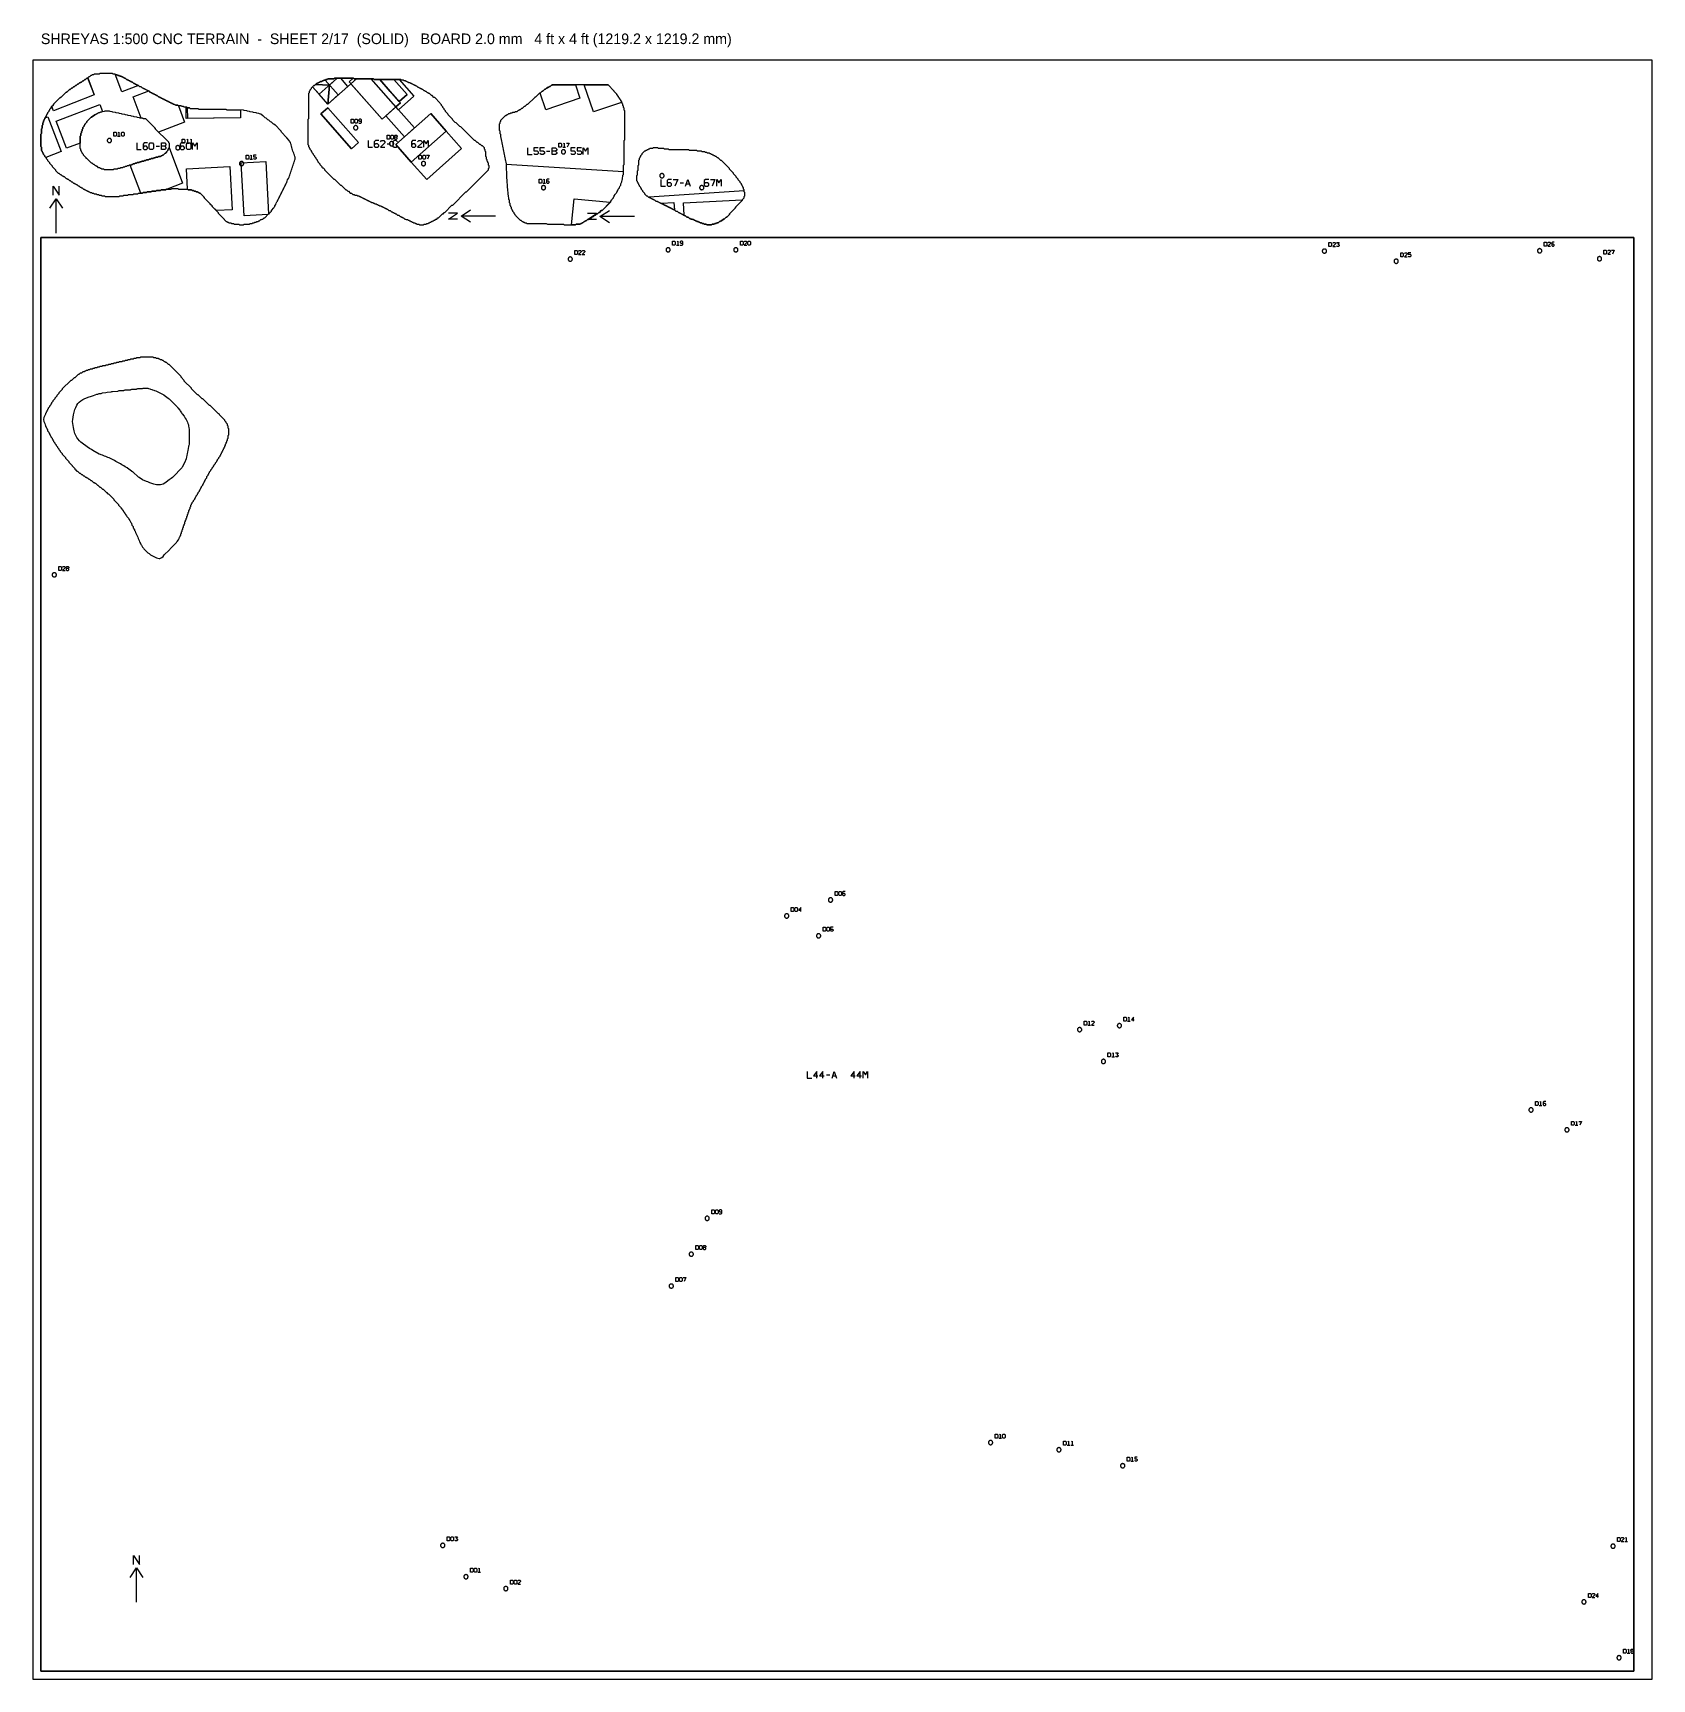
# Model space of a CAD drawing. Header units: millimetres. Extents: x 0 to 1219, y 0 to 1240.
import ezdxf

# ---------------------------------------------------------------- set-up
doc = ezdxf.new("R2010")
doc.units = ezdxf.units.MM
for name, color, linetype in [('CUT_DOWEL_3.2', 2, 'Continuous'), ('CUT_INNER', 1, 'Continuous'), ('CUT_OUTER', 1, 'Continuous'), ('CUT_SOCKET_BLDG', 4, 'Continuous'), ('ENGRAVE_BLDG_BOX', 5, 'Continuous'), ('ENGRAVE_BLDG_FOOTPRINT', 8, 'Continuous'), ('ENGRAVE_NEXT', 3, 'Continuous'), ('ENGRAVE_NORTH', 2, 'Continuous'), ('ENGRAVE_SITE_BOUNDARY', 6, 'Continuous'), ('ENGRAVE_TEXT', 2, 'Continuous'), ('NOTES', 7, 'Continuous'), ('SHEET_EDGE', 7, 'Continuous')]:
    doc.layers.add(name, color=color, linetype=linetype)

msp = doc.modelspace()

# ---------------------------------------------------------------- texts
at = {"layer": 'NOTES'}
msp.add_text('SHREYAS 1:500 CNC TERRAIN  -  SHEET 2/17  (SOLID)   BOARD 2.0 mm   4 ft x 4 ft (1219.2 x 1219.2 mm)', height=8, dxfattribs=at).set_placement((6, 1231.2))

# ---------------------------------------------------------------- linework, layer by layer
at = {"layer": 'CUT_DOWEL_3.2'}
for points in [[(243.1, 1169.8), (242.9, 1169.8), (242.7, 1169.8), (242.5, 1169.7), (242.3, 1169.6), (242.1, 1169.5), (241.9, 1169.3), (241.8, 1169.2), (241.7, 1169), (241.6, 1168.8), (241.5, 1168.6), (241.5, 1168.4), (241.5, 1168.2), (241.5, 1168), (241.5, 1167.8), (241.6, 1167.6), (241.7, 1167.4), (241.8, 1167.2), (241.9, 1167.1), (242.1, 1166.9), (242.3, 1166.8), (242.5, 1166.7), (242.7, 1166.7), (242.9, 1166.6), (243.1, 1166.6), (243.3, 1166.6), (243.5, 1166.7), (243.7, 1166.7), (243.9, 1166.8), (244.1, 1166.9), (244.2, 1167.1), (244.4, 1167.2), (244.5, 1167.4), (244.6, 1167.6), (244.6, 1167.8), (244.7, 1168), (244.7, 1168.2), (244.7, 1168.4), (244.6, 1168.6), (244.6, 1168.8), (244.5, 1169), (244.4, 1169.2), (244.2, 1169.3), (244.1, 1169.5), (243.9, 1169.6), (243.7, 1169.7), (243.5, 1169.8), (243.3, 1169.8), (243.1, 1169.8)], [(59.2, 1158.6), (59.2, 1158.8), (59.2, 1159), (59.1, 1159.2), (59, 1159.4), (58.9, 1159.6), (58.7, 1159.7), (58.6, 1159.9), (58.4, 1160), (58.2, 1160.1), (58, 1160.2), (57.8, 1160.2), (57.6, 1160.2), (57.4, 1160.2), (57.2, 1160.2), (57, 1160.1), (56.8, 1160), (56.6, 1159.9), (56.5, 1159.7), (56.3, 1159.6), (56.2, 1159.4), (56.1, 1159.2), (56.1, 1159), (56, 1158.8), (56, 1158.6), (56, 1158.4), (56.1, 1158.2), (56.1, 1158), (56.2, 1157.8), (56.3, 1157.6), (56.5, 1157.5), (56.6, 1157.3), (56.8, 1157.2), (57, 1157.1), (57.2, 1157.1), (57.4, 1157), (57.6, 1157), (57.8, 1157), (58, 1157.1), (58.2, 1157.1), (58.4, 1157.2), (58.6, 1157.3), (58.7, 1157.5), (58.9, 1157.6), (59, 1157.8), (59.1, 1158), (59.2, 1158.2), (59.2, 1158.4), (59.2, 1158.6)], [(110.7, 1153.2), (110.7, 1153.4), (110.6, 1153.6), (110.6, 1153.8), (110.5, 1154), (110.4, 1154.2), (110.2, 1154.3), (110.1, 1154.5), (109.9, 1154.6), (109.7, 1154.7), (109.5, 1154.7), (109.3, 1154.8), (109.1, 1154.8), (108.9, 1154.8), (108.7, 1154.7), (108.5, 1154.7), (108.3, 1154.6), (108.1, 1154.5), (108, 1154.3), (107.8, 1154.2), (107.7, 1154), (107.6, 1153.8), (107.6, 1153.6), (107.5, 1153.4), (107.5, 1153.2), (107.5, 1153), (107.6, 1152.8), (107.6, 1152.6), (107.7, 1152.4), (107.8, 1152.2), (108, 1152.1), (108.1, 1151.9), (108.3, 1151.8), (108.5, 1151.7), (108.7, 1151.7), (108.9, 1151.6), (109.1, 1151.6), (109.3, 1151.6), (109.5, 1151.7), (109.7, 1151.7), (109.9, 1151.8), (110.1, 1151.9), (110.2, 1152.1), (110.4, 1152.2), (110.5, 1152.4), (110.6, 1152.6), (110.6, 1152.8), (110.7, 1153), (110.7, 1153.2)], [(270.1, 1157.8), (269.9, 1157.8), (269.7, 1157.8), (269.5, 1157.7), (269.3, 1157.6), (269.1, 1157.5), (268.9, 1157.3), (268.8, 1157.2), (268.7, 1157), (268.6, 1156.8), (268.5, 1156.6), (268.5, 1156.4), (268.5, 1156.2), (268.5, 1156), (268.5, 1155.8), (268.6, 1155.6), (268.7, 1155.4), (268.8, 1155.2), (268.9, 1155.1), (269.1, 1154.9), (269.3, 1154.8), (269.5, 1154.7), (269.7, 1154.7), (269.9, 1154.6), (270.1, 1154.6), (270.3, 1154.6), (270.5, 1154.7), (270.7, 1154.7), (270.9, 1154.8), (271.1, 1154.9), (271.2, 1155.1), (271.4, 1155.2), (271.5, 1155.4), (271.6, 1155.6), (271.6, 1155.8), (271.7, 1156), (271.7, 1156.2), (271.7, 1156.4), (271.6, 1156.6), (271.6, 1156.8), (271.5, 1157), (271.4, 1157.2), (271.2, 1157.3), (271.1, 1157.5), (270.9, 1157.6), (270.7, 1157.7), (270.5, 1157.8), (270.3, 1157.8), (270.1, 1157.8)], [(158.7, 1141.2), (158.7, 1141.4), (158.6, 1141.6), (158.6, 1141.8), (158.5, 1142), (158.4, 1142.2), (158.2, 1142.3), (158.1, 1142.5), (157.9, 1142.6), (157.7, 1142.7), (157.5, 1142.7), (157.3, 1142.8), (157.1, 1142.8), (156.9, 1142.8), (156.7, 1142.7), (156.5, 1142.7), (156.3, 1142.6), (156.1, 1142.5), (156, 1142.3), (155.8, 1142.2), (155.7, 1142), (155.6, 1141.8), (155.6, 1141.6), (155.5, 1141.4), (155.5, 1141.2), (155.5, 1141), (155.6, 1140.8), (155.6, 1140.6), (155.7, 1140.4), (155.8, 1140.2), (156, 1140.1), (156.1, 1139.9), (156.3, 1139.8), (156.5, 1139.7), (156.7, 1139.7), (156.9, 1139.6), (157.1, 1139.6), (157.3, 1139.6), (157.5, 1139.7), (157.7, 1139.7), (157.9, 1139.8), (158.1, 1139.9), (158.2, 1140.1), (158.4, 1140.2), (158.5, 1140.4), (158.6, 1140.6), (158.6, 1140.8), (158.7, 1141), (158.7, 1141.2)], [(294.1, 1142.8), (293.9, 1142.8), (293.7, 1142.8), (293.5, 1142.7), (293.3, 1142.6), (293.1, 1142.5), (292.9, 1142.3), (292.8, 1142.2), (292.7, 1142), (292.6, 1141.8), (292.5, 1141.6), (292.5, 1141.4), (292.5, 1141.2), (292.5, 1141), (292.5, 1140.8), (292.6, 1140.6), (292.7, 1140.4), (292.8, 1140.2), (292.9, 1140.1), (293.1, 1139.9), (293.3, 1139.8), (293.5, 1139.7), (293.7, 1139.7), (293.9, 1139.6), (294.1, 1139.6), (294.3, 1139.6), (294.5, 1139.7), (294.7, 1139.7), (294.9, 1139.8), (295.1, 1139.9), (295.2, 1140.1), (295.4, 1140.2), (295.5, 1140.4), (295.6, 1140.6), (295.6, 1140.8), (295.7, 1141), (295.7, 1141.2), (295.7, 1141.4), (295.6, 1141.6), (295.6, 1141.8), (295.5, 1142), (295.4, 1142.2), (295.2, 1142.3), (295.1, 1142.5), (294.9, 1142.6), (294.7, 1142.7), (294.5, 1142.8), (294.3, 1142.8), (294.1, 1142.8)], [(399.5, 1151.7), (399.2, 1151.7), (399, 1151.6), (398.8, 1151.6), (398.7, 1151.5), (398.5, 1151.4), (398.3, 1151.2), (398.2, 1151.1), (398.1, 1150.9), (398, 1150.7), (397.9, 1150.5), (397.9, 1150.3), (397.9, 1150.1), (397.9, 1149.9), (397.9, 1149.7), (398, 1149.5), (398.1, 1149.3), (398.2, 1149.1), (398.3, 1149), (398.5, 1148.8), (398.7, 1148.7), (398.8, 1148.6), (399, 1148.6), (399.2, 1148.5), (399.5, 1148.5), (399.7, 1148.5), (399.9, 1148.6), (400.1, 1148.6), (400.3, 1148.7), (400.4, 1148.8), (400.6, 1149), (400.7, 1149.1), (400.8, 1149.3), (400.9, 1149.5), (401, 1149.7), (401, 1149.9), (401.1, 1150.1), (401, 1150.3), (401, 1150.5), (400.9, 1150.7), (400.8, 1150.9), (400.7, 1151.1), (400.6, 1151.2), (400.4, 1151.4), (400.3, 1151.5), (400.1, 1151.6), (399.9, 1151.6), (399.7, 1151.7), (399.5, 1151.7)], [(475.2, 1132.1), (475.2, 1132.3), (475.2, 1132.5), (475.1, 1132.7), (475, 1132.9), (474.9, 1133.1), (474.7, 1133.2), (474.6, 1133.4), (474.4, 1133.5), (474.2, 1133.6), (474, 1133.7), (473.8, 1133.7), (473.6, 1133.7), (473.4, 1133.7), (473.2, 1133.7), (473, 1133.6), (472.8, 1133.5), (472.6, 1133.4), (472.5, 1133.2), (472.3, 1133.1), (472.2, 1132.9), (472.1, 1132.7), (472.1, 1132.5), (472, 1132.3), (472, 1132.1), (472, 1131.9), (472.1, 1131.7), (472.1, 1131.5), (472.2, 1131.3), (472.3, 1131.1), (472.5, 1131), (472.6, 1130.8), (472.8, 1130.7), (473, 1130.6), (473.2, 1130.6), (473.4, 1130.5), (473.6, 1130.5), (473.8, 1130.5), (474, 1130.6), (474.2, 1130.6), (474.4, 1130.7), (474.6, 1130.8), (474.7, 1131), (474.9, 1131.1), (475, 1131.3), (475.1, 1131.5), (475.2, 1131.7), (475.2, 1131.9), (475.2, 1132.1)], [(384.5, 1124.7), (384.2, 1124.7), (384, 1124.6), (383.8, 1124.6), (383.7, 1124.5), (383.5, 1124.4), (383.3, 1124.2), (383.2, 1124.1), (383.1, 1123.9), (383, 1123.7), (382.9, 1123.5), (382.9, 1123.3), (382.9, 1123.1), (382.9, 1122.9), (382.9, 1122.7), (383, 1122.5), (383.1, 1122.3), (383.2, 1122.1), (383.3, 1122), (383.5, 1121.8), (383.7, 1121.7), (383.8, 1121.6), (384, 1121.6), (384.2, 1121.5), (384.5, 1121.5), (384.7, 1121.5), (384.9, 1121.6), (385.1, 1121.6), (385.3, 1121.7), (385.4, 1121.8), (385.6, 1122), (385.7, 1122.1), (385.8, 1122.3), (385.9, 1122.5), (386, 1122.7), (386, 1122.9), (386.1, 1123.1), (386, 1123.3), (386, 1123.5), (385.9, 1123.7), (385.8, 1123.9), (385.7, 1124.1), (385.6, 1124.2), (385.4, 1124.4), (385.3, 1124.5), (385.1, 1124.6), (384.9, 1124.6), (384.7, 1124.7), (384.5, 1124.7)], [(505.2, 1123.1), (505.2, 1123.3), (505.2, 1123.5), (505.1, 1123.7), (505, 1123.9), (504.9, 1124.1), (504.7, 1124.2), (504.6, 1124.4), (504.4, 1124.5), (504.2, 1124.6), (504, 1124.7), (503.8, 1124.7), (503.6, 1124.7), (503.4, 1124.7), (503.2, 1124.7), (503, 1124.6), (502.8, 1124.5), (502.6, 1124.4), (502.5, 1124.2), (502.3, 1124.1), (502.2, 1123.9), (502.1, 1123.7), (502.1, 1123.5), (502, 1123.3), (502, 1123.1), (502, 1122.9), (502.1, 1122.7), (502.1, 1122.5), (502.2, 1122.3), (502.3, 1122.1), (502.5, 1122), (502.6, 1121.8), (502.8, 1121.7), (503, 1121.6), (503.2, 1121.6), (503.4, 1121.5), (503.6, 1121.5), (503.8, 1121.5), (504, 1121.6), (504.2, 1121.6), (504.4, 1121.7), (504.6, 1121.8), (504.7, 1122), (504.9, 1122.1), (505, 1122.3), (505.1, 1122.5), (505.2, 1122.7), (505.2, 1122.9), (505.2, 1123.1)], [(406.2, 1069.3), (406.2, 1069.5), (406.1, 1069.7), (406.1, 1069.9), (406, 1070.1), (405.9, 1070.3), (405.7, 1070.4), (405.6, 1070.6), (405.4, 1070.7), (405.2, 1070.8), (405, 1070.8), (404.8, 1070.9), (404.6, 1070.9), (404.4, 1070.9), (404.2, 1070.8), (404, 1070.8), (403.8, 1070.7), (403.6, 1070.6), (403.5, 1070.4), (403.3, 1070.3), (403.2, 1070.1), (403.1, 1069.9), (403.1, 1069.7), (403, 1069.5), (403, 1069.3), (403, 1069.1), (403.1, 1068.9), (403.1, 1068.7), (403.2, 1068.5), (403.3, 1068.3), (403.5, 1068.2), (403.6, 1068), (403.8, 1067.9), (404, 1067.8), (404.2, 1067.7), (404.4, 1067.7), (404.6, 1067.7), (404.8, 1067.7), (405, 1067.7), (405.2, 1067.8), (405.4, 1067.9), (405.6, 1068), (405.7, 1068.2), (405.9, 1068.3), (406, 1068.5), (406.1, 1068.7), (406.1, 1068.9), (406.2, 1069.1), (406.2, 1069.3)], [(479.9, 1076.3), (479.9, 1076.5), (479.9, 1076.7), (479.8, 1076.9), (479.7, 1077.1), (479.6, 1077.3), (479.4, 1077.4), (479.3, 1077.6), (479.1, 1077.7), (478.9, 1077.8), (478.7, 1077.8), (478.5, 1077.9), (478.3, 1077.9), (478.1, 1077.9), (477.9, 1077.8), (477.7, 1077.8), (477.5, 1077.7), (477.3, 1077.6), (477.2, 1077.4), (477, 1077.3), (476.9, 1077.1), (476.8, 1076.9), (476.8, 1076.7), (476.7, 1076.5), (476.7, 1076.3), (476.7, 1076.1), (476.8, 1075.9), (476.8, 1075.7), (476.9, 1075.5), (477, 1075.3), (477.2, 1075.2), (477.3, 1075), (477.5, 1074.9), (477.7, 1074.8), (477.9, 1074.8), (478.1, 1074.7), (478.3, 1074.7), (478.5, 1074.7), (478.7, 1074.8), (478.9, 1074.8), (479.1, 1074.9), (479.3, 1075), (479.4, 1075.2), (479.6, 1075.3), (479.7, 1075.5), (479.8, 1075.7), (479.9, 1075.9), (479.9, 1076.1), (479.9, 1076.3)], [(530.9, 1076.3), (530.9, 1076.5), (530.9, 1076.7), (530.8, 1076.9), (530.7, 1077.1), (530.6, 1077.3), (530.4, 1077.4), (530.3, 1077.6), (530.1, 1077.7), (529.9, 1077.8), (529.7, 1077.8), (529.5, 1077.9), (529.3, 1077.9), (529.1, 1077.9), (528.9, 1077.8), (528.7, 1077.8), (528.5, 1077.7), (528.3, 1077.6), (528.2, 1077.4), (528, 1077.3), (527.9, 1077.1), (527.8, 1076.9), (527.8, 1076.7), (527.7, 1076.5), (527.7, 1076.3), (527.7, 1076.1), (527.8, 1075.9), (527.8, 1075.7), (527.9, 1075.5), (528, 1075.3), (528.2, 1075.2), (528.3, 1075), (528.5, 1074.9), (528.7, 1074.8), (528.9, 1074.8), (529.1, 1074.7), (529.3, 1074.7), (529.5, 1074.7), (529.7, 1074.8), (529.9, 1074.8), (530.1, 1074.9), (530.3, 1075), (530.4, 1075.2), (530.6, 1075.3), (530.7, 1075.5), (530.8, 1075.7), (530.9, 1075.9), (530.9, 1076.1), (530.9, 1076.3)], [(974.1, 1075.4), (974.1, 1075.6), (974.1, 1075.8), (974, 1076), (973.9, 1076.2), (973.8, 1076.3), (973.7, 1076.5), (973.5, 1076.6), (973.3, 1076.7), (973.1, 1076.8), (972.9, 1076.9), (972.7, 1076.9), (972.5, 1077), (972.3, 1076.9), (972.1, 1076.9), (971.9, 1076.8), (971.7, 1076.7), (971.6, 1076.6), (971.4, 1076.5), (971.3, 1076.3), (971.1, 1076.2), (971.1, 1076), (971, 1075.8), (970.9, 1075.6), (970.9, 1075.4), (970.9, 1075.2), (971, 1074.9), (971.1, 1074.8), (971.1, 1074.6), (971.3, 1074.4), (971.4, 1074.2), (971.6, 1074.1), (971.7, 1074), (971.9, 1073.9), (972.1, 1073.8), (972.3, 1073.8), (972.5, 1073.8), (972.7, 1073.8), (972.9, 1073.8), (973.1, 1073.9), (973.3, 1074), (973.5, 1074.1), (973.7, 1074.2), (973.8, 1074.4), (973.9, 1074.6), (974, 1074.8), (974.1, 1074.9), (974.1, 1075.2), (974.1, 1075.4)], [(1028.1, 1067.7), (1028.1, 1067.9), (1028.1, 1068.1), (1028, 1068.3), (1027.9, 1068.5), (1027.8, 1068.7), (1027.7, 1068.9), (1027.5, 1069), (1027.3, 1069.1), (1027.1, 1069.2), (1026.9, 1069.3), (1026.7, 1069.3), (1026.5, 1069.3), (1026.3, 1069.3), (1026.1, 1069.3), (1025.9, 1069.2), (1025.7, 1069.1), (1025.6, 1069), (1025.4, 1068.9), (1025.3, 1068.7), (1025.1, 1068.5), (1025.1, 1068.3), (1025, 1068.1), (1024.9, 1067.9), (1024.9, 1067.7), (1024.9, 1067.5), (1025, 1067.3), (1025.1, 1067.1), (1025.1, 1066.9), (1025.3, 1066.8), (1025.4, 1066.6), (1025.6, 1066.5), (1025.7, 1066.3), (1025.9, 1066.3), (1026.1, 1066.2), (1026.3, 1066.1), (1026.5, 1066.1), (1026.7, 1066.1), (1026.9, 1066.2), (1027.1, 1066.3), (1027.3, 1066.3), (1027.5, 1066.5), (1027.7, 1066.6), (1027.8, 1066.8), (1027.9, 1066.9), (1028, 1067.1), (1028.1, 1067.3), (1028.1, 1067.5), (1028.1, 1067.7)], [(1136.2, 1075.6), (1136.2, 1075.8), (1136.1, 1076), (1136.1, 1076.2), (1136, 1076.4), (1135.8, 1076.5), (1135.7, 1076.7), (1135.5, 1076.8), (1135.4, 1076.9), (1135.2, 1077), (1135, 1077.1), (1134.8, 1077.2), (1134.6, 1077.2), (1134.4, 1077.2), (1134.2, 1077.1), (1134, 1077), (1133.8, 1076.9), (1133.6, 1076.8), (1133.4, 1076.7), (1133.3, 1076.5), (1133.2, 1076.4), (1133.1, 1076.2), (1133, 1076), (1133, 1075.8), (1133, 1075.6), (1133, 1075.4), (1133, 1075.1), (1133.1, 1075), (1133.2, 1074.8), (1133.3, 1074.6), (1133.4, 1074.4), (1133.6, 1074.3), (1133.8, 1074.2), (1134, 1074.1), (1134.2, 1074), (1134.4, 1074), (1134.6, 1074), (1134.8, 1074), (1135, 1074), (1135.2, 1074.1), (1135.4, 1074.2), (1135.5, 1074.3), (1135.7, 1074.4), (1135.8, 1074.6), (1136, 1074.8), (1136.1, 1075), (1136.1, 1075.1), (1136.2, 1075.4), (1136.2, 1075.6)], [(1181.2, 1069.6), (1181.2, 1069.8), (1181.1, 1070), (1181.1, 1070.2), (1181, 1070.4), (1180.8, 1070.5), (1180.7, 1070.7), (1180.5, 1070.8), (1180.4, 1070.9), (1180.2, 1071), (1180, 1071.1), (1179.8, 1071.2), (1179.6, 1071.2), (1179.4, 1071.2), (1179.2, 1071.1), (1179, 1071), (1178.8, 1070.9), (1178.6, 1070.8), (1178.4, 1070.7), (1178.3, 1070.5), (1178.2, 1070.4), (1178.1, 1070.2), (1178, 1070), (1178, 1069.8), (1178, 1069.6), (1178, 1069.4), (1178, 1069.1), (1178.1, 1069), (1178.2, 1068.8), (1178.3, 1068.6), (1178.4, 1068.4), (1178.6, 1068.3), (1178.8, 1068.2), (1179, 1068.1), (1179.2, 1068), (1179.4, 1068), (1179.6, 1068), (1179.8, 1068), (1180, 1068), (1180.2, 1068.1), (1180.4, 1068.2), (1180.5, 1068.3), (1180.7, 1068.4), (1180.8, 1068.6), (1181, 1068.8), (1181.1, 1069), (1181.1, 1069.1), (1181.2, 1069.4), (1181.2, 1069.6)], [(17.7, 831.5), (17.7, 831.7), (17.6, 832), (17.6, 832.1), (17.5, 832.3), (17.4, 832.5), (17.2, 832.7), (17.1, 832.8), (16.9, 832.9), (16.7, 833), (16.5, 833.1), (16.3, 833.1), (16.1, 833.1), (15.9, 833.1), (15.7, 833.1), (15.5, 833), (15.3, 832.9), (15.1, 832.8), (15, 832.7), (14.8, 832.5), (14.7, 832.3), (14.6, 832.1), (14.6, 832), (14.5, 831.7), (14.5, 831.5), (14.5, 831.3), (14.6, 831.1), (14.6, 830.9), (14.7, 830.7), (14.8, 830.6), (15, 830.4), (15.1, 830.3), (15.3, 830.2), (15.5, 830.1), (15.7, 830), (15.9, 830), (16.1, 829.9), (16.3, 830), (16.5, 830), (16.7, 830.1), (16.9, 830.2), (17.1, 830.3), (17.2, 830.4), (17.4, 830.6), (17.5, 830.7), (17.6, 830.9), (17.6, 831.1), (17.7, 831.3), (17.7, 831.5)], [(602.2, 586.7), (602.2, 586.9), (602.1, 587.1), (602.1, 587.3), (602, 587.5), (601.9, 587.7), (601.7, 587.8), (601.6, 588), (601.4, 588.1), (601.2, 588.2), (601, 588.2), (600.8, 588.3), (600.6, 588.3), (600.4, 588.3), (600.2, 588.2), (600, 588.2), (599.8, 588.1), (599.6, 588), (599.4, 587.8), (599.3, 587.7), (599.2, 587.5), (599.1, 587.3), (599, 587.1), (599, 586.9), (599, 586.7), (599, 586.5), (599, 586.3), (599.1, 586.1), (599.2, 585.9), (599.3, 585.7), (599.4, 585.6), (599.6, 585.4), (599.8, 585.3), (600, 585.2), (600.2, 585.1), (600.4, 585.1), (600.6, 585.1), (600.8, 585.1), (601, 585.1), (601.2, 585.2), (601.4, 585.3), (601.6, 585.4), (601.7, 585.6), (601.9, 585.7), (602, 585.9), (602.1, 586.1), (602.1, 586.3), (602.2, 586.5), (602.2, 586.7)], [(569.2, 574.7), (569.2, 574.9), (569.1, 575.1), (569.1, 575.3), (569, 575.5), (568.9, 575.7), (568.7, 575.8), (568.6, 576), (568.4, 576.1), (568.2, 576.2), (568, 576.2), (567.8, 576.3), (567.6, 576.3), (567.4, 576.3), (567.2, 576.2), (567, 576.2), (566.8, 576.1), (566.6, 576), (566.4, 575.8), (566.3, 575.7), (566.2, 575.5), (566.1, 575.3), (566, 575.1), (566, 574.9), (566, 574.7), (566, 574.5), (566, 574.3), (566.1, 574.1), (566.2, 573.9), (566.3, 573.7), (566.4, 573.6), (566.6, 573.4), (566.8, 573.3), (567, 573.2), (567.2, 573.1), (567.4, 573.1), (567.6, 573.1), (567.8, 573.1), (568, 573.1), (568.2, 573.2), (568.4, 573.3), (568.6, 573.4), (568.7, 573.6), (568.9, 573.7), (569, 573.9), (569.1, 574.1), (569.1, 574.3), (569.2, 574.5), (569.2, 574.7)], [(593.2, 559.7), (593.2, 559.9), (593.1, 560.1), (593.1, 560.3), (593, 560.5), (592.9, 560.7), (592.7, 560.8), (592.6, 561), (592.4, 561.1), (592.2, 561.2), (592, 561.2), (591.8, 561.3), (591.6, 561.3), (591.4, 561.3), (591.2, 561.2), (591, 561.2), (590.8, 561.1), (590.6, 561), (590.4, 560.8), (590.3, 560.7), (590.2, 560.5), (590.1, 560.3), (590, 560.1), (590, 559.9), (590, 559.7), (590, 559.5), (590, 559.3), (590.1, 559.1), (590.2, 558.9), (590.3, 558.7), (590.4, 558.6), (590.6, 558.4), (590.8, 558.3), (591, 558.2), (591.2, 558.1), (591.4, 558.1), (591.6, 558.1), (591.8, 558.1), (592, 558.1), (592.2, 558.2), (592.4, 558.3), (592.6, 558.4), (592.7, 558.6), (592.9, 558.7), (593, 558.9), (593.1, 559.1), (593.1, 559.3), (593.2, 559.5), (593.2, 559.7)], [(789.7, 489.1), (789.7, 489.3), (789.7, 489.5), (789.6, 489.7), (789.5, 489.9), (789.4, 490), (789.2, 490.2), (789.1, 490.3), (788.9, 490.5), (788.7, 490.5), (788.5, 490.6), (788.3, 490.7), (788.1, 490.7), (787.9, 490.7), (787.7, 490.6), (787.5, 490.5), (787.3, 490.5), (787.1, 490.3), (787, 490.2), (786.8, 490), (786.7, 489.9), (786.6, 489.7), (786.6, 489.5), (786.5, 489.3), (786.5, 489.1), (786.5, 488.9), (786.6, 488.7), (786.6, 488.5), (786.7, 488.3), (786.8, 488.1), (787, 487.9), (787.1, 487.8), (787.3, 487.7), (787.5, 487.6), (787.7, 487.5), (787.9, 487.5), (788.1, 487.5), (788.3, 487.5), (788.5, 487.5), (788.7, 487.6), (788.9, 487.7), (789.1, 487.8), (789.2, 487.9), (789.4, 488.1), (789.5, 488.3), (789.6, 488.5), (789.7, 488.7), (789.7, 488.9), (789.7, 489.1)], [(819.7, 492.1), (819.7, 492.3), (819.7, 492.5), (819.6, 492.7), (819.5, 492.9), (819.4, 493), (819.2, 493.2), (819.1, 493.3), (818.9, 493.5), (818.7, 493.5), (818.5, 493.6), (818.3, 493.7), (818.1, 493.7), (817.9, 493.7), (817.7, 493.6), (817.5, 493.5), (817.3, 493.5), (817.1, 493.3), (817, 493.2), (816.8, 493), (816.7, 492.9), (816.6, 492.7), (816.6, 492.5), (816.5, 492.3), (816.5, 492.1), (816.5, 491.9), (816.6, 491.7), (816.6, 491.5), (816.7, 491.3), (816.8, 491.1), (817, 490.9), (817.1, 490.8), (817.3, 490.7), (817.5, 490.6), (817.7, 490.5), (817.9, 490.5), (818.1, 490.5), (818.3, 490.5), (818.5, 490.5), (818.7, 490.6), (818.9, 490.7), (819.1, 490.8), (819.2, 490.9), (819.4, 491.1), (819.5, 491.3), (819.6, 491.5), (819.7, 491.7), (819.7, 491.9), (819.7, 492.1)], [(807.7, 465.1), (807.7, 465.3), (807.7, 465.5), (807.6, 465.7), (807.5, 465.9), (807.4, 466), (807.2, 466.2), (807.1, 466.3), (806.9, 466.5), (806.7, 466.5), (806.5, 466.6), (806.3, 466.7), (806.1, 466.7), (805.9, 466.7), (805.7, 466.6), (805.5, 466.5), (805.3, 466.5), (805.1, 466.3), (805, 466.2), (804.8, 466), (804.7, 465.9), (804.6, 465.7), (804.6, 465.5), (804.5, 465.3), (804.5, 465.1), (804.5, 464.9), (804.6, 464.7), (804.6, 464.5), (804.7, 464.3), (804.8, 464.1), (805, 463.9), (805.1, 463.8), (805.3, 463.7), (805.5, 463.6), (805.7, 463.5), (805.9, 463.5), (806.1, 463.5), (806.3, 463.5), (806.5, 463.5), (806.7, 463.6), (806.9, 463.7), (807.1, 463.8), (807.2, 463.9), (807.4, 464.1), (807.5, 464.3), (807.6, 464.5), (807.7, 464.7), (807.7, 464.9), (807.7, 465.1)], [(1129.7, 428.6), (1129.7, 428.8), (1129.6, 429), (1129.6, 429.2), (1129.5, 429.4), (1129.3, 429.6), (1129.2, 429.7), (1129, 429.9), (1128.9, 430), (1128.7, 430.1), (1128.5, 430.1), (1128.3, 430.2), (1128.1, 430.2), (1127.9, 430.2), (1127.7, 430.1), (1127.5, 430.1), (1127.3, 430), (1127.1, 429.9), (1126.9, 429.7), (1126.8, 429.6), (1126.7, 429.4), (1126.6, 429.2), (1126.5, 429), (1126.5, 428.8), (1126.5, 428.6), (1126.5, 428.4), (1126.5, 428.2), (1126.6, 428), (1126.7, 427.8), (1126.8, 427.6), (1126.9, 427.5), (1127.1, 427.3), (1127.3, 427.2), (1127.5, 427.1), (1127.7, 427), (1127.9, 427), (1128.1, 427), (1128.3, 427), (1128.5, 427), (1128.7, 427.1), (1128.9, 427.2), (1129, 427.3), (1129.2, 427.5), (1129.3, 427.6), (1129.5, 427.8), (1129.6, 428), (1129.6, 428.2), (1129.7, 428.4), (1129.7, 428.6)], [(1156.7, 413.6), (1156.7, 413.8), (1156.6, 414), (1156.6, 414.2), (1156.5, 414.4), (1156.3, 414.6), (1156.2, 414.7), (1156, 414.9), (1155.9, 415), (1155.7, 415.1), (1155.5, 415.1), (1155.3, 415.2), (1155.1, 415.2), (1154.9, 415.2), (1154.7, 415.1), (1154.5, 415.1), (1154.3, 415), (1154.1, 414.9), (1153.9, 414.7), (1153.8, 414.6), (1153.7, 414.4), (1153.6, 414.2), (1153.5, 414), (1153.5, 413.8), (1153.5, 413.6), (1153.5, 413.4), (1153.5, 413.2), (1153.6, 413), (1153.7, 412.8), (1153.8, 412.6), (1153.9, 412.5), (1154.1, 412.3), (1154.3, 412.2), (1154.5, 412.1), (1154.7, 412), (1154.9, 412), (1155.1, 412), (1155.3, 412), (1155.5, 412), (1155.7, 412.1), (1155.9, 412.2), (1156, 412.3), (1156.2, 412.5), (1156.3, 412.6), (1156.5, 412.8), (1156.6, 413), (1156.6, 413.2), (1156.7, 413.4), (1156.7, 413.6)], [(509.3, 347), (509.3, 347.2), (509.2, 347.4), (509.2, 347.6), (509.1, 347.8), (509, 347.9), (508.8, 348.1), (508.7, 348.2), (508.5, 348.3), (508.3, 348.4), (508.1, 348.5), (507.9, 348.5), (507.7, 348.6), (507.5, 348.5), (507.3, 348.5), (507.1, 348.4), (506.9, 348.3), (506.7, 348.2), (506.6, 348.1), (506.4, 347.9), (506.3, 347.8), (506.2, 347.6), (506.1, 347.4), (506.1, 347.2), (506.1, 347), (506.1, 346.7), (506.1, 346.5), (506.2, 346.3), (506.3, 346.2), (506.4, 346), (506.6, 345.8), (506.7, 345.7), (506.9, 345.6), (507.1, 345.5), (507.3, 345.4), (507.5, 345.4), (507.7, 345.4), (507.9, 345.4), (508.1, 345.4), (508.3, 345.5), (508.5, 345.6), (508.7, 345.7), (508.8, 345.8), (509, 346), (509.1, 346.2), (509.2, 346.3), (509.2, 346.5), (509.3, 346.7), (509.3, 347)], [(497.3, 320), (497.3, 320.2), (497.2, 320.4), (497.2, 320.6), (497.1, 320.8), (497, 320.9), (496.8, 321.1), (496.7, 321.2), (496.5, 321.3), (496.3, 321.4), (496.1, 321.5), (495.9, 321.5), (495.7, 321.6), (495.5, 321.5), (495.3, 321.5), (495.1, 321.4), (494.9, 321.3), (494.7, 321.2), (494.6, 321.1), (494.4, 320.9), (494.3, 320.8), (494.2, 320.6), (494.1, 320.4), (494.1, 320.2), (494.1, 320), (494.1, 319.7), (494.1, 319.5), (494.2, 319.3), (494.3, 319.2), (494.4, 319), (494.6, 318.8), (494.7, 318.7), (494.9, 318.6), (495.1, 318.5), (495.3, 318.4), (495.5, 318.4), (495.7, 318.4), (495.9, 318.4), (496.1, 318.4), (496.3, 318.5), (496.5, 318.6), (496.7, 318.7), (496.8, 318.8), (497, 319), (497.1, 319.2), (497.2, 319.3), (497.2, 319.5), (497.3, 319.7), (497.3, 320)], [(482.3, 296), (482.3, 296.2), (482.2, 296.4), (482.2, 296.6), (482.1, 296.8), (482, 296.9), (481.8, 297.1), (481.7, 297.2), (481.5, 297.3), (481.3, 297.4), (481.1, 297.5), (480.9, 297.5), (480.7, 297.6), (480.5, 297.5), (480.3, 297.5), (480.1, 297.4), (479.9, 297.3), (479.7, 297.2), (479.6, 297.1), (479.4, 296.9), (479.3, 296.8), (479.2, 296.6), (479.1, 296.4), (479.1, 296.2), (479.1, 296), (479.1, 295.7), (479.1, 295.5), (479.2, 295.3), (479.3, 295.2), (479.4, 295), (479.6, 294.8), (479.7, 294.7), (479.9, 294.6), (480.1, 294.5), (480.3, 294.4), (480.5, 294.4), (480.7, 294.4), (480.9, 294.4), (481.1, 294.4), (481.3, 294.5), (481.5, 294.6), (481.7, 294.7), (481.8, 294.8), (482, 295), (482.1, 295.2), (482.2, 295.3), (482.2, 295.5), (482.3, 295.7), (482.3, 296)], [(722.7, 178.1), (722.7, 178.3), (722.6, 178.5), (722.6, 178.7), (722.5, 178.9), (722.4, 179.1), (722.2, 179.2), (722.1, 179.4), (721.9, 179.5), (721.7, 179.6), (721.5, 179.6), (721.3, 179.7), (721.1, 179.7), (720.9, 179.7), (720.7, 179.6), (720.5, 179.6), (720.3, 179.5), (720.1, 179.4), (720, 179.2), (719.8, 179.1), (719.7, 178.9), (719.6, 178.7), (719.5, 178.5), (719.5, 178.3), (719.5, 178.1), (719.5, 177.9), (719.5, 177.7), (719.6, 177.5), (719.7, 177.3), (719.8, 177.1), (720, 177), (720.1, 176.8), (720.3, 176.7), (720.5, 176.6), (720.7, 176.5), (720.9, 176.5), (721.1, 176.5), (721.3, 176.5), (721.5, 176.5), (721.7, 176.6), (721.9, 176.7), (722.1, 176.8), (722.2, 177), (722.4, 177.1), (722.5, 177.3), (722.6, 177.5), (722.6, 177.7), (722.7, 177.9), (722.7, 178.1)], [(774.2, 172.7), (774.2, 172.9), (774.1, 173.1), (774.1, 173.3), (774, 173.5), (773.8, 173.7), (773.7, 173.8), (773.6, 174), (773.4, 174.1), (773.2, 174.2), (773, 174.2), (772.8, 174.3), (772.6, 174.3), (772.4, 174.3), (772.2, 174.2), (772, 174.2), (771.8, 174.1), (771.6, 174), (771.4, 173.8), (771.3, 173.7), (771.2, 173.5), (771.1, 173.3), (771, 173.1), (771, 172.9), (771, 172.7), (771, 172.5), (771, 172.3), (771.1, 172.1), (771.2, 171.9), (771.3, 171.7), (771.4, 171.6), (771.6, 171.4), (771.8, 171.3), (772, 171.2), (772.2, 171.1), (772.4, 171.1), (772.6, 171.1), (772.8, 171.1), (773, 171.1), (773.2, 171.2), (773.4, 171.3), (773.6, 171.4), (773.7, 171.6), (773.8, 171.7), (774, 171.9), (774.1, 172.1), (774.1, 172.3), (774.2, 172.5), (774.2, 172.7)], [(822.2, 160.7), (822.2, 160.9), (822.1, 161.1), (822.1, 161.3), (822, 161.5), (821.8, 161.7), (821.7, 161.8), (821.6, 162), (821.4, 162.1), (821.2, 162.2), (821, 162.2), (820.8, 162.3), (820.6, 162.3), (820.4, 162.3), (820.2, 162.2), (820, 162.2), (819.8, 162.1), (819.6, 162), (819.4, 161.8), (819.3, 161.7), (819.2, 161.5), (819.1, 161.3), (819, 161.1), (819, 160.9), (819, 160.7), (819, 160.5), (819, 160.3), (819.1, 160.1), (819.2, 159.9), (819.3, 159.7), (819.4, 159.6), (819.6, 159.4), (819.8, 159.3), (820, 159.2), (820.2, 159.1), (820.4, 159.1), (820.6, 159.1), (820.8, 159.1), (821, 159.1), (821.2, 159.2), (821.4, 159.3), (821.6, 159.4), (821.7, 159.6), (821.8, 159.7), (822, 159.9), (822.1, 160.1), (822.1, 160.3), (822.2, 160.5), (822.2, 160.7)], [(310.2, 100.7), (310.2, 100.9), (310.1, 101.1), (310.1, 101.3), (310, 101.5), (309.8, 101.7), (309.7, 101.8), (309.6, 102), (309.4, 102.1), (309.2, 102.2), (309, 102.2), (308.8, 102.3), (308.6, 102.3), (308.4, 102.3), (308.2, 102.2), (308, 102.2), (307.8, 102.1), (307.6, 102), (307.4, 101.8), (307.3, 101.7), (307.2, 101.5), (307.1, 101.3), (307, 101.1), (307, 100.9), (307, 100.7), (307, 100.5), (307, 100.3), (307.1, 100.1), (307.2, 99.9), (307.3, 99.7), (307.4, 99.6), (307.6, 99.4), (307.8, 99.3), (308, 99.2), (308.2, 99.2), (308.4, 99.1), (308.6, 99.1), (308.8, 99.1), (309, 99.2), (309.2, 99.2), (309.4, 99.3), (309.6, 99.4), (309.7, 99.6), (309.8, 99.7), (310, 99.9), (310.1, 100.1), (310.1, 100.3), (310.2, 100.5), (310.2, 100.7)], [(1191.4, 100.1), (1191.4, 100.3), (1191.4, 100.5), (1191.3, 100.7), (1191.2, 100.9), (1191.1, 101.1), (1190.9, 101.2), (1190.8, 101.4), (1190.6, 101.5), (1190.4, 101.6), (1190.2, 101.6), (1190, 101.7), (1189.8, 101.7), (1189.6, 101.7), (1189.4, 101.6), (1189.2, 101.6), (1189, 101.5), (1188.8, 101.4), (1188.7, 101.2), (1188.5, 101.1), (1188.4, 100.9), (1188.3, 100.7), (1188.3, 100.5), (1188.2, 100.3), (1188.2, 100.1), (1188.2, 99.9), (1188.3, 99.7), (1188.3, 99.5), (1188.4, 99.3), (1188.5, 99.1), (1188.7, 99), (1188.8, 98.8), (1189, 98.7), (1189.2, 98.6), (1189.4, 98.6), (1189.6, 98.5), (1189.8, 98.5), (1190, 98.5), (1190.2, 98.6), (1190.4, 98.6), (1190.6, 98.7), (1190.8, 98.8), (1190.9, 99), (1191.1, 99.1), (1191.2, 99.3), (1191.3, 99.5), (1191.4, 99.7), (1191.4, 99.9), (1191.4, 100.1)], [(327.7, 77.1), (327.7, 77.3), (327.6, 77.5), (327.6, 77.7), (327.5, 77.9), (327.4, 78.1), (327.2, 78.2), (327.1, 78.4), (326.9, 78.5), (326.7, 78.6), (326.5, 78.6), (326.3, 78.7), (326.1, 78.7), (325.9, 78.7), (325.7, 78.6), (325.5, 78.6), (325.3, 78.5), (325.1, 78.4), (325, 78.2), (324.8, 78.1), (324.7, 77.9), (324.6, 77.7), (324.5, 77.5), (324.5, 77.3), (324.5, 77.1), (324.5, 76.9), (324.5, 76.7), (324.6, 76.5), (324.7, 76.3), (324.8, 76.1), (325, 76), (325.1, 75.8), (325.3, 75.7), (325.5, 75.6), (325.7, 75.6), (325.9, 75.5), (326.1, 75.5), (326.3, 75.5), (326.5, 75.6), (326.7, 75.6), (326.9, 75.7), (327.1, 75.8), (327.2, 76), (327.4, 76.1), (327.5, 76.3), (327.6, 76.5), (327.6, 76.7), (327.7, 76.9), (327.7, 77.1)], [(357.7, 68.1), (357.7, 68.3), (357.6, 68.5), (357.6, 68.7), (357.5, 68.9), (357.4, 69.1), (357.2, 69.2), (357.1, 69.4), (356.9, 69.5), (356.7, 69.6), (356.5, 69.6), (356.3, 69.7), (356.1, 69.7), (355.9, 69.7), (355.7, 69.6), (355.5, 69.6), (355.3, 69.5), (355.1, 69.4), (355, 69.2), (354.8, 69.1), (354.7, 68.9), (354.6, 68.7), (354.5, 68.5), (354.5, 68.3), (354.5, 68.1), (354.5, 67.9), (354.5, 67.7), (354.6, 67.5), (354.7, 67.3), (354.8, 67.1), (355, 67), (355.1, 66.8), (355.3, 66.7), (355.5, 66.6), (355.7, 66.6), (355.9, 66.5), (356.1, 66.5), (356.3, 66.5), (356.5, 66.6), (356.7, 66.6), (356.9, 66.7), (357.1, 66.8), (357.2, 67), (357.4, 67.1), (357.5, 67.3), (357.6, 67.5), (357.6, 67.7), (357.7, 67.9), (357.7, 68.1)], [(1169.5, 58.1), (1169.5, 58.3), (1169.4, 58.5), (1169.4, 58.7), (1169.3, 58.9), (1169.1, 59.1), (1169, 59.2), (1168.9, 59.4), (1168.7, 59.5), (1168.5, 59.6), (1168.3, 59.6), (1168.1, 59.7), (1167.9, 59.7), (1167.7, 59.7), (1167.5, 59.6), (1167.3, 59.6), (1167.1, 59.5), (1166.9, 59.4), (1166.7, 59.2), (1166.6, 59.1), (1166.5, 58.9), (1166.4, 58.7), (1166.3, 58.5), (1166.3, 58.3), (1166.3, 58.1), (1166.3, 57.9), (1166.3, 57.7), (1166.4, 57.5), (1166.5, 57.3), (1166.6, 57.1), (1166.7, 57), (1166.9, 56.8), (1167.1, 56.7), (1167.3, 56.6), (1167.5, 56.6), (1167.7, 56.5), (1167.9, 56.5), (1168.1, 56.5), (1168.3, 56.6), (1168.5, 56.6), (1168.7, 56.7), (1168.9, 56.8), (1169, 57), (1169.1, 57.1), (1169.3, 57.3), (1169.4, 57.5), (1169.4, 57.7), (1169.5, 57.9), (1169.5, 58.1)], [(1195.9, 16.1), (1195.9, 16.3), (1195.9, 16.5), (1195.8, 16.7), (1195.7, 16.9), (1195.6, 17.1), (1195.5, 17.2), (1195.3, 17.4), (1195.1, 17.5), (1194.9, 17.6), (1194.7, 17.6), (1194.5, 17.7), (1194.3, 17.7), (1194.1, 17.7), (1193.9, 17.6), (1193.7, 17.6), (1193.5, 17.5), (1193.3, 17.4), (1193.2, 17.2), (1193.1, 17.1), (1192.9, 16.9), (1192.8, 16.7), (1192.8, 16.5), (1192.7, 16.3), (1192.7, 16.1), (1192.7, 15.9), (1192.8, 15.7), (1192.8, 15.5), (1192.9, 15.3), (1193.1, 15.1), (1193.2, 15), (1193.3, 14.8), (1193.5, 14.7), (1193.7, 14.6), (1193.9, 14.6), (1194.1, 14.5), (1194.3, 14.5), (1194.5, 14.5), (1194.7, 14.6), (1194.9, 14.6), (1195.1, 14.7), (1195.3, 14.8), (1195.5, 15), (1195.6, 15.1), (1195.7, 15.3), (1195.8, 15.5), (1195.9, 15.7), (1195.9, 15.9), (1195.9, 16.1)]]:
    msp.add_lwpolyline(points, close=True, dxfattribs=at)
at = {"layer": 'CUT_INNER'}
msp.add_lwpolyline([(93, 899.4), (91, 899.9), (88, 900.8), (86.5, 901.5), (85.5, 901.8), (82.5, 903.2), (81.5, 903.9), (81, 904.1), (80, 904.9), (79.5, 905.1), (75.3, 909), (75, 909.2), (74.5, 909.4), (73, 910.7), (72.5, 910.8), (71, 912.2), (70.5, 912.3), (70, 912.7), (69.5, 912.8), (68.5, 913.7), (68, 913.8), (67.5, 914.2), (67, 914.3), (66, 915.2), (65.5, 915.3), (65, 915.7), (64.5, 915.8), (64, 916.2), (63.5, 916.3), (63, 916.7), (62.5, 916.8), (61.5, 917.7), (61, 917.8), (60.5, 918.2), (60, 918.3), (59.5, 918.7), (59, 918.8), (58.5, 919.2), (58, 919.3), (57.5, 919.7), (56.5, 919.8), (56, 920.2), (55.5, 920.3), (55, 920.7), (54, 920.9), (53.5, 921.2), (53, 921.4), (52.5, 921.7), (51.5, 921.9), (51, 922.2), (50, 922.5), (45, 925.1), (44, 925.9), (42.5, 926.7), (38, 929.9), (36, 931.5), (35, 932.5), (33.7, 934), (33, 934.9), (32.2, 936.5), (31.6, 938), (31, 940), (30.5, 942.5), (30, 945.5), (29.9, 947), (30, 948.5), (30.5, 952), (31.6, 956), (32.2, 957.5), (33, 959.2), (33.8, 960.5), (34.7, 961.5), (36, 962.5), (37.7, 963.5), (38.7, 964), (41.5, 965.3), (44, 966.2), (45.5, 966.6), (48, 967.5), (49, 967.7), (50, 968), (51.5, 968.2), (52.5, 968.6), (55, 968.8), (56, 969.1), (59, 969.3), (59.5, 969.6), (60, 969.7), (64, 969.8), (64.5, 970.2), (65, 970.3), (68.5, 970.4), (68.8, 970.5), (69, 970.7), (69.5, 970.8), (73.5, 970.9), (73.8, 971), (74, 971.2), (74.5, 971.3), (78, 971.4), (78.3, 971.5), (78.5, 971.7), (79, 971.8), (82.5, 971.8), (83, 972.1), (83.5, 972.2), (85.5, 972.2), (86.5, 972.1), (87, 971.8), (88, 971.6), (88.5, 971.3), (89.5, 971.2), (90, 970.8), (91, 970.7), (91.5, 970.3), (92.5, 970.1), (93, 969.8), (93.5, 969.7), (94, 969.3), (94.5, 969.2), (95, 968.8), (95.5, 968.7), (96, 968.3), (96.5, 968.2), (97, 967.8), (97.5, 967.6), (98, 967.3), (98.5, 967.1), (100, 965.8), (100.5, 965.6), (102, 964.3), (102.5, 964.1), (108.1, 958.5), (108.6, 958), (108.8, 957.5), (109, 957.2), (110.6, 955.5), (110.8, 955), (112, 953.5), (112.2, 953), (112.5, 952.7), (114, 951), (114.7, 949.5), (115.4, 948.5), (116.4, 946.5), (116.7, 945.5), (117.1, 944.5), (117.2, 943.5), (117.5, 942.5), (117.6, 941), (117.7, 938), (117.6, 930), (117.4, 929), (117.2, 928.5), (117, 926.5), (116.7, 925.5), (116.5, 924), (116.2, 923), (116, 921.5), (115.6, 920.5), (115.3, 919), (114.2, 916), (112.5, 912.7), (112.1, 912), (111.2, 911), (106.5, 906.3), (105, 904.9), (104, 904.2), (102.5, 903), (101.5, 902.3), (100, 901.2), (98, 899.9), (97, 899.5), (96, 899.3), (95, 899.2), (93, 899.4)], close=True, dxfattribs=at)
at = {"layer": 'CUT_OUTER'}
for points in [[(155.5, 1095), (158.5, 1095), (159, 1095.5), (163, 1095.5), (163.5, 1096), (165, 1096), (165.5, 1096.5), (166.5, 1096.5), (167, 1097), (168, 1097), (168.5, 1097.5), (169.5, 1097.5), (170, 1098), (170.6, 1098), (171.5, 1099), (172, 1099), (172.5, 1099.5), (173, 1099.5), (174, 1100.5), (174.5, 1100.5), (177.5, 1103.5), (178, 1103.5), (178.1, 1104), (179.6, 1105.5), (179.6, 1106), (181.5, 1108), (181.6, 1108.5), (182.1, 1109), (182.1, 1109.5), (183, 1110.5), (183.1, 1111.5), (183.5, 1112), (183.6, 1112.5), (184.1, 1113), (184.1, 1113.5), (184.6, 1114), (184.6, 1114.5), (185.1, 1115), (185.1, 1115.5), (185.6, 1116), (185.6, 1116.5), (186.1, 1117), (186.1, 1117.5), (186.6, 1118), (186.6, 1118.5), (187.1, 1119), (187.1, 1119.5), (187.6, 1120), (187.6, 1120.5), (188.1, 1121), (188.1, 1121.5), (188.6, 1122), (188.6, 1122.5), (189.1, 1123), (189.1, 1123.5), (189.6, 1124), (189.6, 1124.5), (190.1, 1125), (190.1, 1125.5), (190.6, 1126), (190.6, 1126.5), (191.1, 1127), (191.1, 1127.5), (191.5, 1128), (191.6, 1129), (192.5, 1130), (192.6, 1130.5), (193, 1131), (193.1, 1132), (193.5, 1132.5), (193.6, 1133.5), (194, 1134), (194.1, 1135), (194.5, 1135.5), (194.6, 1136.5), (195, 1137), (195.1, 1138), (195.5, 1138.5), (195.6, 1139.5), (196, 1140), (196.1, 1141), (196.5, 1141.5), (196.6, 1142.5), (197, 1143), (197.1, 1144), (197.5, 1144.5), (197.5, 1146), (197.1, 1146.5), (197, 1147.5), (196.6, 1148), (196.5, 1149), (196.1, 1149.5), (196, 1150.1), (195.6, 1150.5), (195.5, 1151.5), (195.1, 1152), (195, 1153.5), (194.6, 1154), (194.5, 1155.5), (194.1, 1156), (194, 1157), (193.1, 1158), (193, 1158.5), (191.1, 1160.5), (191, 1161), (187.1, 1165), (187, 1165.6), (184.6, 1168), (184.5, 1168.5), (183, 1170), (182.5, 1170.1), (181.5, 1171), (181, 1171.1), (179.6, 1172.5), (179, 1172.6), (177.6, 1174), (177, 1174.1), (175.6, 1175.5), (175, 1175.6), (173.6, 1177), (173, 1177.1), (171.5, 1178.5), (170.5, 1178.6), (170, 1179), (168.5, 1179.1), (168, 1179.5), (166, 1179.6), (165.5, 1180), (163.5, 1180.1), (163, 1180.5), (161.5, 1180.6), (161, 1181), (159, 1181.1), (158.5, 1181.5), (146, 1181.6), (145.5, 1182), (125, 1182.1), (124.5, 1182.5), (118.5, 1182.6), (118, 1183.1), (116.5, 1183.1), (116, 1183.6), (114, 1183.6), (113.5, 1184.1), (112, 1184.1), (111.5, 1184.6), (109.5, 1184.6), (109, 1185.1), (107.5, 1185.1), (107.1, 1185.5), (106.5, 1185.6), (106, 1186.1), (105.5, 1186.1), (105, 1186.6), (104.5, 1186.6), (104, 1187.1), (103.5, 1187.1), (103, 1187.6), (102.5, 1187.6), (102, 1188.1), (101.5, 1188.1), (101, 1188.6), (100.5, 1188.6), (100, 1189.1), (99.5, 1189.1), (99, 1189.6), (98.5, 1189.6), (98, 1190.1), (97.5, 1190.1), (97, 1190.6), (96.5, 1190.6), (96, 1191.1), (95.5, 1191.1), (95, 1191.6), (94.5, 1191.6), (93.5, 1192.6), (93, 1192.6), (92.5, 1193.1), (92, 1193.1), (91.5, 1193.6), (91, 1193.6), (90.5, 1194.1), (90, 1194.1), (89.5, 1194.6), (89, 1194.6), (88.5, 1195.1), (88, 1195.1), (87, 1196), (86.5, 1196.1), (86, 1196.6), (85.5, 1196.6), (85, 1197.1), (84.5, 1197.1), (84, 1197.6), (83.5, 1197.6), (83, 1198.1), (82.5, 1198.1), (81.5, 1199), (80.5, 1199.1), (79.5, 1200), (79, 1200.1), (78.5, 1200.5), (78, 1200.6), (77.5, 1201.1), (77, 1201.1), (76.5, 1201.6), (76, 1201.6), (75, 1202.5), (74.5, 1202.6), (74, 1203), (73.5, 1203.1), (73, 1203.5), (72.5, 1203.6), (72, 1204), (71.5, 1204.1), (71, 1204.5), (70.5, 1204.6), (69.5, 1205.5), (69, 1205.6), (68.5, 1206), (68, 1206.1), (67.5, 1206.5), (67, 1206.6), (66.5, 1207), (65.5, 1207.1), (65, 1207.5), (64, 1207.6), (63.5, 1208), (62.5, 1208.1), (62, 1208.5), (60.5, 1208.6), (60, 1209), (50.5, 1209), (50, 1208.6), (46, 1208.5), (45.5, 1208.1), (44.5, 1208), (44, 1207.6), (43.5, 1207.5), (42.5, 1206.6), (42, 1206.5), (41, 1205.6), (40.5, 1205.5), (39.5, 1204.6), (39, 1204.5), (38, 1203.6), (37.5, 1203.5), (36.5, 1202.6), (36, 1202.6), (35.5, 1202.1), (35, 1202), (34, 1201.1), (33.5, 1201), (32.5, 1200.1), (32, 1200), (31, 1199.1), (30.5, 1199), (29.5, 1198.1), (29, 1198), (28, 1197.1), (27.5, 1197), (25.5, 1195.1), (25, 1195), (21, 1191.1), (20.5, 1191), (15.5, 1186.1), (15.5, 1185.5), (13.5, 1183.5), (13.5, 1183), (12.5, 1182), (12.5, 1181.5), (12, 1181), (12, 1180.5), (11, 1179.5), (11, 1179), (10.5, 1178.5), (10.5, 1178), (10, 1177.6), (10, 1177), (9.5, 1176.5), (9.5, 1176), (9, 1175.5), (9, 1175), (8.5, 1174.5), (8.5, 1174), (8, 1173.5), (8, 1172.5), (7.5, 1172), (7.5, 1170.5), (7, 1170), (7, 1168), (6.5, 1167.5), (6.5, 1164), (6, 1163.5), (6, 1159), (6, 1154), (6.5, 1153.5), (6.5, 1151), (7, 1150.5), (7, 1150), (7.5, 1149.5), (7.5, 1149), (8, 1148.5), (8, 1148), (9, 1147), (9, 1146.5), (10, 1145.5), (10, 1145), (11, 1144), (11, 1143.5), (12.5, 1142), (12.5, 1141.5), (14.5, 1139.5), (14.5, 1139), (17, 1136.5), (17, 1136), (19, 1134), (19.5, 1134), (20.5, 1133), (21, 1133), (22, 1132), (22.5, 1132), (23, 1131.5), (23.5, 1131.5), (25, 1130), (25.5, 1130), (26, 1129.5), (26.5, 1129.5), (27.5, 1128.5), (28, 1128.5), (29, 1127.5), (29.5, 1127.5), (30.5, 1126.5), (31, 1126.5), (31.5, 1126), (32, 1126), (32.5, 1125.5), (33, 1125.5), (34, 1124.5), (34.5, 1124.5), (35.5, 1123.5), (36, 1123.5), (36.5, 1123), (37, 1123), (38, 1122), (38.5, 1122), (39, 1121.5), (39.5, 1121.5), (40, 1121), (40.5, 1121), (41, 1120.5), (41.5, 1120.5), (42, 1120), (42.5, 1120), (43, 1119.5), (44, 1119.5), (44.5, 1119), (45.5, 1119), (46, 1118.5), (47.5, 1118.5), (48, 1118), (49.5, 1118), (50, 1117.5), (51.5, 1117.5), (52, 1117), (54, 1117), (54.5, 1116.5), (65, 1116.5), (65.5, 1117), (68, 1117), (68.5, 1117.5), (71.5, 1117.5), (72, 1118), (75.5, 1118), (76, 1118.5), (79, 1118.5), (79.5, 1119), (82.5, 1119), (83, 1119.5), (85.5, 1119.5), (86, 1120), (89, 1120), (89.5, 1120.5), (92.5, 1120.5), (93, 1121), (96, 1121), (96.5, 1121.5), (100, 1121.5), (100.5, 1122), (104, 1122), (104.5, 1122.5), (109, 1122.5), (109.5, 1122), (116.5, 1122), (117, 1121.5), (119.5, 1121.4), (120, 1121), (121, 1121), (121.5, 1120.5), (122.5, 1120.4), (123, 1120), (124, 1119.9), (124.5, 1119.5), (125, 1119.4), (125.5, 1119), (126, 1118.9), (129, 1116), (129, 1115.5), (133.5, 1111), (133.5, 1110.5), (134, 1110.5), (135, 1109.5), (135, 1109), (139.5, 1104.5), (139.5, 1104), (144, 1099.5), (144, 1099), (145.5, 1097.5), (146, 1097.5), (146.5, 1097), (147, 1097), (147.5, 1096.5), (149, 1096.5), (149.5, 1096), (151, 1096), (151.5, 1095.5), (155, 1095.5), (155.5, 1095)], [(343.6, 1138), (343.6, 1139.5), (343.1, 1140), (343.1, 1141.5), (342.6, 1142), (342.5, 1142.6), (342.1, 1143), (342.1, 1144), (341.6, 1144.5), (341.6, 1146), (341.1, 1146.5), (341.1, 1150), (340.6, 1150.5), (340.6, 1151.5), (340.1, 1152), (340, 1153), (338.5, 1154.5), (338, 1154.6), (337, 1155.5), (336.5, 1155.6), (335, 1157), (334.5, 1157.1), (333, 1158.5), (332.5, 1158.6), (322.1, 1169), (321.5, 1169.1), (318.6, 1172), (318, 1172.1), (316.1, 1174), (316, 1174.6), (312.6, 1178), (312.5, 1178.6), (310.6, 1180.5), (310.6, 1181), (309.6, 1182), (309.6, 1182.5), (308.6, 1183.5), (308.6, 1184), (307.6, 1185), (307.6, 1185.5), (306.6, 1186.5), (306.5, 1187), (302.6, 1191), (302, 1191.1), (300.6, 1192.5), (300, 1192.6), (298.5, 1194), (298, 1194), (297.5, 1194.5), (297, 1194.6), (296.1, 1195.5), (295.5, 1195.6), (295, 1196), (294.5, 1196.1), (293.5, 1197), (293, 1197), (292.5, 1197.5), (292, 1197.6), (291.5, 1198), (291, 1198.1), (290.5, 1198.5), (290, 1198.6), (289, 1199.5), (288.5, 1199.5), (288, 1200), (287.5, 1200), (287, 1200.5), (286.5, 1200.5), (286, 1201), (285.5, 1201), (285, 1201.5), (284.5, 1201.5), (284, 1202), (283, 1202.1), (282.6, 1202.5), (282, 1202.5), (281.5, 1203), (281, 1203), (280.5, 1203.5), (279.5, 1203.5), (279, 1204), (277.5, 1204), (277, 1204.5), (257, 1204.6), (256.5, 1205), (242, 1205.1), (241.5, 1205.5), (227, 1205.5), (226.5, 1205.1), (222, 1205), (221.5, 1204.6), (220.5, 1204.5), (220, 1204.1), (219, 1204), (218.5, 1203.6), (218, 1203.5), (217.5, 1203.1), (216.5, 1203), (216, 1202.6), (215.5, 1202.5), (215, 1202.1), (214.5, 1202), (214, 1201.6), (213.5, 1201.5), (212, 1200.1), (211.5, 1200), (209.5, 1198.1), (209.5, 1197.5), (208.5, 1196.6), (208.5, 1196), (208, 1195.5), (208, 1194.5), (207.5, 1194), (207.5, 1175), (207, 1174.5), (207, 1155.5), (207.5, 1155), (207.5, 1154), (208, 1153.5), (208, 1153), (208.5, 1152.5), (208.5, 1152), (209.5, 1151), (209.5, 1150.5), (210, 1150), (210, 1149.5), (211, 1148.5), (211, 1148), (212, 1147), (212, 1146.5), (213, 1145.5), (213, 1145), (214, 1144), (214, 1143.5), (214.5, 1143), (214.5, 1142.5), (216, 1141), (216, 1140.5), (217.5, 1139), (217.5, 1138.5), (218, 1138), (218.5, 1138), (219, 1137.5), (219.5, 1137), (219.5, 1136.5), (226.5, 1129.5), (227, 1129.5), (231.5, 1125), (232, 1125), (235.5, 1121.5), (236, 1121.5), (237, 1120.5), (237.5, 1120.5), (239, 1119), (240, 1119), (241, 1118), (242, 1118), (242.5, 1117.5), (244, 1117.5), (244.5, 1117), (245.5, 1117), (246, 1116.5), (246.5, 1116.5), (247, 1116), (247.5, 1116), (248, 1115.5), (248.5, 1115.5), (249, 1115), (249.5, 1115), (250, 1114.5), (250.5, 1114.5), (251, 1114), (251.5, 1114), (252, 1113.5), (252.5, 1113.5), (253, 1113), (253.5, 1113), (254, 1112.5), (254.5, 1112.5), (255, 1112), (256, 1112), (256.5, 1111.5), (257, 1111.5), (257.5, 1111), (258.5, 1111), (259, 1110.5), (259.5, 1110.5), (260, 1110), (260.5, 1110), (261, 1109.5), (262, 1109.5), (262.5, 1109), (263, 1109), (263.5, 1108.5), (264, 1108.5), (264.5, 1108), (265, 1108), (265.5, 1107.5), (266, 1107.5), (266.5, 1107), (267, 1107), (268, 1106), (269, 1106), (270, 1105), (270.5, 1105), (271, 1104.5), (271.5, 1104.5), (272, 1104), (272.5, 1104), (273, 1103.5), (273.5, 1103.5), (274.5, 1102.5), (275.5, 1102.5), (276.5, 1101.5), (277, 1101.5), (277.5, 1101), (278, 1101), (278.5, 1100.5), (279, 1100.5), (280, 1099.5), (280.5, 1099.5), (281, 1099), (282, 1099), (282.5, 1098.5), (283, 1098.5), (283.5, 1098), (284, 1098), (284.5, 1097.5), (285, 1097.5), (285.5, 1097), (286, 1097), (286.5, 1096.5), (287.5, 1096.5), (288, 1096), (288.5, 1096), (289, 1095.5), (290.5, 1095.5), (291, 1095), (294, 1095), (294.5, 1095.5), (296, 1095.5), (296.5, 1096), (297.5, 1096), (298, 1096.5), (298.5, 1096.5), (299, 1097), (299.5, 1097), (300, 1097.5), (300.5, 1097.5), (301, 1098), (301.6, 1098), (302, 1098.5), (302.5, 1098.5), (303.5, 1099.5), (304.1, 1099.5), (305, 1100.5), (305.5, 1100.5), (308.5, 1103.5), (309.1, 1103.5), (309.1, 1104), (309.5, 1104.4), (310.1, 1104.5), (315.5, 1109.9), (316.1, 1110), (326, 1119.9), (326.6, 1120), (343, 1136.5), (343.1, 1137.5), (343.6, 1138)], [(445.6, 1159), (445.6, 1181), (445.1, 1181.5), (445.1, 1183), (444.6, 1183.5), (444.6, 1184.5), (444.1, 1185), (444.1, 1186), (443.6, 1186.5), (443.6, 1187), (443.1, 1187.5), (443.1, 1188), (442.6, 1188.5), (442.6, 1189), (441.6, 1190), (441.6, 1190.5), (440.6, 1191.5), (440.6, 1192), (439.6, 1193), (439.6, 1193.5), (437.6, 1195.5), (437.5, 1196.1), (433.1, 1200.5), (391.1, 1200.5), (391, 1200.4), (390.5, 1200.3), (389.5, 1199.4), (389, 1199.3), (388.5, 1198.9), (388, 1198.7), (387, 1197.9), (386.5, 1197.7), (386, 1197.3), (385.5, 1197.2), (384, 1195.8), (383.5, 1195.7), (383.3, 1195.5), (382, 1194.3), (381.5, 1194.2), (378.5, 1191.3), (378, 1191.2), (377.9, 1191), (372.5, 1185.7), (372, 1185.6), (370.5, 1184.2), (370, 1184.1), (368.5, 1182.7), (368, 1182.6), (367, 1181.7), (366.5, 1181.6), (366, 1181.2), (365.5, 1181.1), (364.5, 1180.2), (363, 1180.1), (362.5, 1179.7), (361, 1179.6), (360.5, 1179.1), (359.5, 1179.1), (359, 1178.6), (358, 1178.6), (357.5, 1178.1), (357, 1178), (356, 1177.1), (355.5, 1177.1), (352, 1173.6), (352, 1173), (351.5, 1172.5), (351.5, 1171.5), (351, 1171), (351, 1166.5), (351.5, 1166), (351.5, 1164), (352, 1163.5), (352, 1161.5), (352.4, 1161), (352.5, 1159), (352.9, 1158.5), (353, 1156.5), (353.4, 1156), (353.5, 1154), (353.9, 1153.5), (354, 1151.5), (354.4, 1151), (354.5, 1149), (354.9, 1148.5), (355, 1146.5), (355.4, 1146), (355.5, 1144), (355.9, 1143.5), (356, 1142), (356.4, 1141.5), (356.5, 1130), (356.9, 1129.5), (357, 1123), (357.4, 1122.5), (357.5, 1118), (357.9, 1117.5), (358, 1114.5), (358.5, 1114), (358.5, 1112), (359, 1111.5), (359, 1110), (359.5, 1109.5), (359.5, 1109), (360, 1108.5), (360, 1107.5), (360.5, 1107), (360.5, 1106.5), (361, 1106), (361, 1105.5), (362, 1104.5), (362, 1104), (362.5, 1103.5), (362.5, 1103), (363, 1102.9), (363.4, 1102.5), (363.5, 1102), (367, 1098.5), (367.5, 1098.5), (368.5, 1097.5), (369, 1097.5), (369.5, 1097), (370, 1097), (370.5, 1096.5), (371.5, 1096.5), (372, 1096), (386.5, 1096), (387, 1095.9), (387.5, 1095.5), (399, 1095.5), (399.5, 1095.5), (400, 1095), (408.5, 1095), (409, 1095.5), (412, 1095.5), (412.5, 1096), (413.1, 1096), (413.5, 1096.5), (414, 1096.5), (415, 1097.5), (415.5, 1097.5), (416, 1098), (416.5, 1098), (417.5, 1099), (418.1, 1099), (419, 1100), (419.5, 1100), (420, 1100.5), (420.5, 1100.5), (421.5, 1101.5), (422, 1101.5), (423, 1102.5), (423.6, 1102.5), (424.5, 1103.5), (425, 1103.5), (426, 1104.5), (426.5, 1104.5), (428, 1106), (428.6, 1106), (435.1, 1112.5), (435.1, 1113), (436, 1114), (436.1, 1114.5), (437.1, 1115.5), (437.1, 1116), (437.6, 1116.5), (437.6, 1117), (438.5, 1118), (438.6, 1118.5), (439.6, 1119.5), (439.6, 1120), (440.1, 1120.5), (440.1, 1121), (440.6, 1121.5), (440.6, 1122), (441.6, 1123), (441.6, 1123.5), (442, 1124), (442.1, 1124.5), (442.6, 1125), (442.6, 1126), (443, 1126.5), (443.1, 1127), (443.5, 1127.5), (443.6, 1129), (444, 1129.5), (444.1, 1132.5), (444.6, 1133), (444.6, 1140), (445.1, 1140.5), (445.1, 1158.5), (445.6, 1159)], [(507.5, 1095), (511, 1095), (511.5, 1095.5), (513, 1095.5), (513.5, 1096), (514.5, 1096), (515, 1096.5), (516, 1096.5), (517, 1097.5), (517.5, 1097.5), (518, 1098), (518.5, 1098), (520, 1099.5), (520.5, 1099.5), (522, 1101), (522.5, 1101), (524.5, 1103), (524.6, 1103.5), (529, 1108), (529.1, 1108.5), (534, 1113.5), (534, 1114), (535.5, 1115.5), (535.5, 1116.5), (536, 1117), (536, 1119.5), (535.5, 1120), (535.5, 1121.5), (535, 1122), (535, 1123), (534.5, 1123.5), (534.5, 1124), (534, 1124.5), (534, 1125), (533.5, 1125.5), (533.5, 1126), (532.5, 1127), (532.5, 1127.5), (531.1, 1129), (531, 1129.5), (529.6, 1131), (529.5, 1131.5), (527.6, 1133.5), (527.5, 1134), (524.6, 1137), (524.5, 1137.5), (520, 1142), (518.5, 1143.5), (518, 1143.5), (516, 1145.5), (515.5, 1145.5), (514.5, 1146.5), (514, 1146.5), (513.5, 1147), (513, 1147), (512.5, 1147.5), (512, 1147.5), (511.5, 1148), (511, 1148), (510.5, 1148.5), (510, 1148.5), (509.5, 1149), (508, 1149), (507.5, 1149.5), (506.5, 1149.5), (506, 1150), (504, 1150.1), (503.5, 1150.5), (500.5, 1150.6), (500, 1151), (494.5, 1151.1), (494, 1151.5), (479, 1151.6), (478.5, 1152), (475.5, 1152.1), (475, 1152.5), (471, 1152.6), (470.5, 1153), (467, 1153), (466.5, 1152.5), (464.5, 1152.5), (464, 1152), (463.5, 1152), (463, 1151.5), (462.5, 1151.5), (462, 1151), (461.5, 1151), (461, 1150.5), (460.5, 1150.5), (458.5, 1148.5), (458.5, 1148), (457.5, 1147), (457.5, 1146.5), (457, 1146), (457, 1145.5), (456.5, 1145), (456.5, 1144), (456, 1143.5), (456, 1140), (455.5, 1139.5), (455.5, 1136), (455, 1135.5), (455, 1132.5), (454.5, 1132), (454.5, 1130.5), (454.5, 1128.5), (455, 1128), (455, 1127.5), (455.5, 1127), (455.5, 1126.5), (456, 1126), (456, 1125.5), (456.5, 1125), (456.5, 1124.5), (457.5, 1123.5), (457.5, 1123), (458, 1122.5), (458, 1122), (459, 1121), (459, 1120.5), (460.5, 1119), (460.5, 1118.5), (462, 1117), (462.5, 1117), (463.5, 1116), (464, 1116), (464.5, 1115.5), (465, 1115.5), (465.5, 1115), (466, 1115), (466.5, 1114.5), (467, 1114.5), (467.5, 1114), (468, 1114), (469, 1113), (470, 1113), (470.5, 1112.5), (471, 1112.5), (471.5, 1112), (472, 1112), (472.5, 1111.5), (473, 1111.5), (473.5, 1111), (474, 1111), (474.5, 1110.5), (475, 1110.5), (475.5, 1110), (476, 1110), (476.5, 1109.5), (477, 1109.5), (477.5, 1109), (478, 1109), (478.5, 1108.5), (479, 1108.5), (479.5, 1108), (480, 1108), (480.5, 1107.5), (481, 1107.5), (481.5, 1107), (482, 1107), (482.5, 1106.5), (483, 1106.5), (484, 1105.5), (485, 1105.5), (486, 1104.5), (486.5, 1104.5), (487, 1104), (487.5, 1104), (488, 1103.5), (488.5, 1103.5), (489, 1103), (489.5, 1103), (490, 1102.5), (490.5, 1102.5), (491, 1102), (491.5, 1102), (492.5, 1101), (493.5, 1101), (494.5, 1100), (495, 1100), (495.5, 1099.5), (496.5, 1099.5), (497, 1099), (497.5, 1099), (498, 1098.5), (498.5, 1098.5), (499, 1098), (499.5, 1098), (500, 1097.5), (501, 1097.5), (501.5, 1097), (502, 1097), (502.5, 1096.5), (503.5, 1096.5), (504, 1096), (505, 1096), (505.5, 1095.5), (507, 1095.5), (507.5, 1095)], [(6, 6), (1205.5, 6), (1205.5, 1085.5), (6, 1085.5), (6, 6)]]:
    msp.add_lwpolyline(points, close=True, dxfattribs=at)
at = {"layer": 'CUT_SOCKET_BLDG'}
for points in [[(245.1, 1157), (222, 1183.2), (216.7, 1178.6), (239.9, 1152.4), (245.1, 1157)], [(287.3, 1168.1), (273.2, 1184), (265.7, 1177.3), (279.8, 1161.4), (287.3, 1168.1)], [(299.5, 1178.9), (273.2, 1155.6), (284.8, 1142.4), (311.2, 1165.7), (299.5, 1178.9)]]:
    msp.add_lwpolyline(points, close=True, dxfattribs=at)
at = {"layer": 'ENGRAVE_BLDG_BOX'}
for points in [[(46.2, 1193.1), (15.4, 1181), (14.1, 1184.2), (15.5, 1185.5), (15.5, 1186.1), (20.5, 1191), (21, 1191.1), (25, 1195), (25.5, 1195.1), (27.5, 1197), (28, 1197.1), (29, 1198), (29.5, 1198.1), (30.5, 1199), (31, 1199.1), (32, 1200), (32.5, 1200.1), (33.5, 1201), (34, 1201.1), (35, 1202), (35.5, 1202.1), (36, 1202.6), (36.5, 1202.6), (37.5, 1203.5), (38, 1203.6), (39, 1204.5), (39.5, 1204.6), (40.5, 1205.5), (41, 1205.6), (41.3, 1205.8), (46.2, 1193.1)], [(67, 1195.3), (62, 1208.5), (62, 1208.5), (62.5, 1208.1), (63.5, 1208), (64, 1207.6), (65, 1207.5), (65.5, 1207.1), (66.5, 1207), (67, 1206.6), (67.5, 1206.5), (68, 1206.1), (68.5, 1206), (69, 1205.6), (69.5, 1205.5), (70.5, 1204.6), (71, 1204.5), (71.5, 1204.1), (72, 1204), (72.5, 1203.6), (73, 1203.5), (73.5, 1203.1), (74, 1203), (74.5, 1202.6), (75, 1202.5), (76, 1201.6), (76.5, 1201.6), (77, 1201.1), (77.5, 1201.1), (78, 1200.6), (78.5, 1200.5), (79, 1200.1), (79.5, 1200), (79.5, 1200), (67, 1195.3)], [(215.5, 1193.5), (210.6, 1199.1), (211.5, 1200), (212, 1200.1), (213.5, 1201.5), (214, 1201.6), (214.5, 1202), (215, 1202.1), (215.5, 1202.5), (216, 1202.6), (216.5, 1203), (217.5, 1203.1), (218, 1203.5), (218.5, 1203.6), (219, 1204), (220, 1204.1), (220.5, 1204.5), (221.5, 1204.6), (222, 1205), (226.5, 1205.1), (227, 1205.5), (229.1, 1205.5), (215.5, 1193.5)], [(229.9, 1192.9), (222.1, 1186), (210.6, 1199.1), (211.5, 1200), (212, 1200.1), (213.5, 1201.5), (214, 1201.6), (214.5, 1202), (215, 1202.1), (215.5, 1202.5), (216, 1202.6), (216.5, 1203), (217.5, 1203.1), (218, 1203.5), (218.5, 1203.6), (219, 1204), (220, 1204.1), (229.9, 1192.9)], [(222.1, 1186), (215.5, 1193.5), (229.1, 1205.5), (241.5, 1205.5), (242, 1205.1), (243.7, 1205.1), (222.1, 1186)], [(237.2, 1199.4), (231.8, 1205.5), (241.5, 1205.5), (242, 1205.1), (243.7, 1205.1), (237.2, 1199.4)], [(276.7, 1187), (262.9, 1174.8), (238.1, 1202.8), (241.2, 1205.5), (241.5, 1205.5), (242, 1205.1), (256.5, 1205), (257, 1204.6), (261.2, 1204.6), (276.7, 1187)], [(286.9, 1192), (275.2, 1181.7), (254.6, 1205), (256.5, 1205), (257, 1204.6), (275.9, 1204.5), (286.9, 1192)], [(281.9, 1193.2), (275.9, 1187.9), (261.2, 1204.6), (271.8, 1204.5), (281.9, 1193.2)], [(75.5, 1191.4), (87.2, 1195.9), (88, 1195.1), (88.5, 1195.1), (89, 1194.6), (89.5, 1194.6), (90, 1194.1), (90.5, 1194.1), (91, 1193.6), (91.5, 1193.6), (92, 1193.1), (92.5, 1193.1), (93, 1192.6), (93.5, 1192.6), (94.5, 1191.6), (95, 1191.6), (95.5, 1191.1), (96, 1191.1), (96.5, 1190.6), (97, 1190.6), (97.5, 1190.1), (98, 1190.1), (98.5, 1189.6), (99, 1189.6), (99.5, 1189.1), (100, 1189.1), (100.5, 1188.6), (101, 1188.6), (101.5, 1188.1), (102, 1188.1), (102.5, 1187.6), (103, 1187.6), (103.5, 1187.1), (104, 1187.1), (104.5, 1186.6), (105, 1186.6), (105.5, 1186.1), (106, 1186.1), (106.5, 1185.6), (107.1, 1185.5), (107.5, 1185.1), (109, 1185.1), (109.5, 1184.6), (109.5, 1184.6), (114.1, 1172.4), (94.6, 1165), (92.1, 1167.5), (92, 1168), (85, 1175), (83, 1175.1), (82.5, 1175.5), (81.5, 1175.5), (75.5, 1191.4)], [(411.9, 1190.5), (386.3, 1181.8), (382, 1194.3), (382, 1194.3), (383.3, 1195.5), (383.5, 1195.7), (384, 1195.8), (385.5, 1197.2), (386, 1197.3), (386.5, 1197.7), (387, 1197.9), (388, 1198.7), (388.5, 1198.9), (389, 1199.3), (389.5, 1199.4), (390.5, 1200.3), (391, 1200.4), (391.1, 1200.5), (408.5, 1200.5), (411.9, 1190.5)], [(422, 1180.1), (415.1, 1200.5), (433.1, 1200.5), (437.5, 1196.1), (437.6, 1195.5), (439.6, 1193.5), (439.6, 1193), (440.6, 1192), (440.6, 1191.5), (441.6, 1190.5), (441.6, 1190), (442.6, 1189), (442.6, 1188.5), (443.1, 1188), (443.1, 1187.5), (443.3, 1187.3), (422, 1180.1)], [(25.4, 1152.8), (17.6, 1173.2), (50.3, 1185.7), (52.4, 1180.4), (52, 1180.1), (51, 1180), (50.5, 1179.6), (49.5, 1179.5), (49, 1179.1), (48.5, 1179), (48, 1178.6), (47.5, 1178.5), (47, 1178.1), (46.5, 1178), (45.5, 1177.1), (45, 1177), (44, 1176.1), (43.5, 1176), (40.5, 1173), (40.5, 1172.5), (39, 1171), (39, 1170.5), (38.5, 1170), (38.5, 1169.5), (37.5, 1168.5), (37.5, 1167.5), (37, 1167), (37, 1166), (36.5, 1165.5), (36.5, 1164.5), (36, 1164), (36, 1162.5), (35.5, 1162), (35.5, 1156.7), (25.4, 1152.8)], [(156.4, 1175.8), (115.4, 1175.1), (115.3, 1183.6), (116, 1183.6), (116.5, 1183.1), (118, 1183.1), (118.5, 1182.6), (124.5, 1182.5), (125, 1182.1), (145.5, 1182), (146, 1181.6), (156.3, 1181.5), (156.4, 1175.8)], [(239.9, 1152.4), (216.7, 1178.6), (222, 1183.2), (245.1, 1157), (239.9, 1152.4)], [(279.8, 1161.4), (265.7, 1177.3), (273.2, 1184), (287.3, 1168.1), (279.8, 1161.4)], [(311.2, 1165.7), (284.8, 1142.4), (273.2, 1155.6), (299.5, 1178.9), (311.2, 1165.7)], [(11.3, 1176.4), (21.2, 1150.3), (9.6, 1145.9), (9, 1146.5), (9, 1147), (8, 1148), (8, 1148.5), (7.5, 1149), (7.5, 1149.5), (7, 1150), (7, 1150.5), (6.5, 1151), (6.5, 1153.5), (6, 1154), (6, 1159), (6, 1163.5), (6.5, 1164), (6.5, 1167.5), (7, 1168), (7, 1170), (7.5, 1170.5), (7.5, 1172), (8, 1172.5), (8, 1173.5), (8.5, 1174), (8.5, 1174.5), (9, 1175), (9, 1175.5), (9, 1175.6), (11.3, 1176.4)], [(322.8, 1152.5), (296.5, 1129.2), (284.8, 1142.4), (311.2, 1165.7), (322.8, 1152.5)], [(99.8, 1121.5), (96.5, 1121.5), (96, 1121), (93, 1121), (92.5, 1120.5), (89.5, 1120.5), (89, 1120), (86, 1120), (85.5, 1119.5), (83, 1119.5), (82.5, 1119), (81.2, 1119), (73.3, 1140), (74, 1140), (74.5, 1140.5), (75.1, 1140.5), (75.5, 1141), (76.5, 1141), (77, 1141.5), (78, 1141.5), (78.5, 1142), (80, 1142), (80.5, 1142.5), (81.5, 1142.5), (82, 1143), (83.5, 1143), (84, 1143.5), (85, 1143.5), (85.5, 1144), (87, 1144), (87.5, 1144.5), (88.5, 1144.5), (89, 1145), (90.5, 1145), (91, 1145.5), (92, 1145.5), (92.5, 1146), (94, 1146), (94.5, 1146.5), (96, 1146.5), (96.5, 1147), (97, 1147), (97.5, 1147.5), (98, 1147.5), (99.5, 1149), (100, 1149), (100.5, 1149.5), (100.6, 1150), (101.5, 1151), (101.5, 1151.5), (102, 1152), (102, 1152.5), (102.5, 1153), (102.5, 1153.3), (112.7, 1126.4), (101.1, 1122), (100.5, 1122), (100.2, 1121.6), (99.8, 1121.5)], [(159, 1102), (156.8, 1141.7), (175.3, 1142.7), (177.5, 1103.4), (177.1, 1103), (159, 1102)], [(115.6, 1137.3), (148.2, 1139.1), (150, 1106.5), (138.2, 1105.8), (135, 1109), (135, 1109.5), (134, 1110.5), (133.5, 1110.5), (133.5, 1111), (129, 1115.5), (129, 1116), (126, 1118.9), (125.5, 1119), (125, 1119.4), (124.5, 1119.5), (124, 1119.9), (123, 1120), (122.5, 1120.4), (121.5, 1120.5), (121, 1121), (120, 1121), (119.5, 1121.4), (117, 1121.5), (116.5, 1122), (116.5, 1122), (115.6, 1137.3)], [(407.6, 1114.8), (434.6, 1112.1), (428.6, 1106), (428, 1106), (426.5, 1104.5), (426, 1104.5), (425, 1103.5), (424.5, 1103.5), (423.6, 1102.5), (423, 1102.5), (422, 1101.5), (421.5, 1101.5), (420.5, 1100.5), (420, 1100.5), (419.5, 1100), (419, 1100), (418.1, 1099), (417.5, 1099), (416.5, 1098), (416, 1098), (415.5, 1097.5), (415, 1097.5), (414, 1096.5), (413.5, 1096.5), (413.1, 1096), (412.5, 1096), (412, 1095.5), (409, 1095.5), (408.5, 1095), (405.6, 1095), (407.6, 1114.8)], [(482.7, 1111.9), (483, 1106.5), (482.5, 1106.5), (482, 1107), (481.5, 1107), (481, 1107.5), (480.5, 1107.5), (480, 1108), (479.5, 1108), (479, 1108.5), (478.5, 1108.5), (478, 1109), (477.5, 1109), (477, 1109.5), (476.5, 1109.5), (476, 1110), (475.5, 1110), (475, 1110.5), (474.5, 1110.5), (474, 1111), (473.5, 1111), (473.2, 1111.3), (482.7, 1111.9)], [(489.8, 1111.6), (534.1, 1114), (534, 1114), (534, 1113.5), (529.1, 1108.5), (529, 1108), (524.6, 1103.5), (524.5, 1103), (522.5, 1101), (522, 1101), (520.5, 1099.5), (520, 1099.5), (518.5, 1098), (518, 1098), (517.5, 1097.5), (517, 1097.5), (516, 1096.5), (515, 1096.5), (514.5, 1096), (513.5, 1096), (513, 1095.5), (511.5, 1095.5), (511, 1095), (507.5, 1095), (507, 1095.5), (505.5, 1095.5), (505, 1096), (504, 1096), (503.5, 1096.5), (502.5, 1096.5), (502, 1097), (501.5, 1097), (501, 1097.5), (500, 1097.5), (499.5, 1098), (499, 1098), (498.5, 1098.5), (498, 1098.5), (497.5, 1099), (497, 1099), (496.5, 1099.5), (495.5, 1099.5), (495, 1100), (494.5, 1100), (493.5, 1101), (492.5, 1101), (491.5, 1102), (491, 1102), (490.5, 1102.5), (490.3, 1102.5), (489.8, 1111.6)], [(1205.5, 911.3), (1205.5, 938.4), (1205.5, 938.4), (1205.5, 911.3), (1205.5, 911.3)], [(1205.5, 908.4), (1205.5, 885), (1205.5, 885), (1205.5, 908.4), (1205.5, 908.4)], [(1205.5, 881.5), (1205.5, 855.1), (1205.5, 855.1), (1205.5, 881.5), (1205.5, 881.5)], [(1205.5, 548.3), (1205.5, 584.4), (1205.5, 584.4), (1205.5, 548.3), (1205.5, 548.3)], [(1205.5, 506.2), (1205.5, 544.7), (1205.5, 544.7), (1205.5, 506.2), (1205.5, 506.2)], [(1205.5, 468.8), (1205.5, 497.7), (1205.5, 497.7), (1205.5, 468.8), (1205.5, 468.8)], [(1205.5, 438.5), (1205.5, 463.1), (1205.5, 463.1), (1205.5, 438.5), (1205.5, 438.5)], [(1205.5, 404.5), (1205.5, 433.1), (1205.5, 433.1), (1205.5, 404.5), (1205.5, 404.5)], [(1205.5, 368.5), (1205.5, 398), (1205.5, 398), (1205.5, 368.5), (1205.5, 368.5)], [(1205.5, 363.2), (1205.5, 334.8), (1205.5, 334.8), (1205.5, 363.2), (1205.5, 363.2)], [(34.9, 6), (61.1, 6), (61.1, 6), (34.9, 6), (34.9, 6)], [(66.3, 6), (91.5, 6), (91.5, 6), (66.3, 6), (66.3, 6)], [(148, 6), (200.8, 6), (200.8, 6), (148, 6), (148, 6)], [(401.3, 6), (380.1, 6), (380.1, 6), (401.3, 6), (401.3, 6)], [(474.5, 6), (442.3, 6), (442.3, 6), (474.5, 6), (474.5, 6)], [(484.9, 6), (511.7, 6), (511.7, 6), (484.9, 6), (484.9, 6)], [(518.8, 6), (527.3, 6), (527.3, 6), (518.8, 6), (518.8, 6)]]:
    msp.add_lwpolyline(points, close=True, dxfattribs=at)
at = {"layer": 'ENGRAVE_BLDG_FOOTPRINT'}
for points in [[(46, 1193), (15.4, 1181), (14.2, 1184.2), (15.5, 1185.5), (15.5, 1186.1), (20.5, 1191), (21, 1191.1), (25, 1195), (25.5, 1195.1), (27.5, 1197), (28, 1197.1), (29, 1198), (29.5, 1198.1), (30.5, 1199), (31, 1199.1), (32, 1200), (32.5, 1200.1), (33.5, 1201), (34, 1201.1), (35, 1202), (35.5, 1202.1), (36, 1202.6), (36.5, 1202.6), (37.5, 1203.5), (38, 1203.6), (39, 1204.5), (39.5, 1204.6), (40.5, 1205.5), (41, 1205.6), (41.2, 1205.7), (46, 1193)], [(67, 1195.3), (62, 1208.5), (62, 1208.5), (62.5, 1208.1), (63.5, 1208), (64, 1207.6), (65, 1207.5), (65.5, 1207.1), (66.5, 1207), (67, 1206.6), (67.5, 1206.5), (68, 1206.1), (68.5, 1206), (69, 1205.6), (69.5, 1205.5), (70.5, 1204.6), (71, 1204.5), (71.5, 1204.1), (72, 1204), (72.5, 1203.6), (73, 1203.5), (73.5, 1203.1), (74, 1203), (74.5, 1202.6), (75, 1202.5), (76, 1201.6), (76.5, 1201.6), (77, 1201.1), (77.5, 1201.1), (78, 1200.6), (78.5, 1200.5), (79, 1200.1), (79.5, 1200), (79.5, 1200), (67, 1195.3)], [(223.3, 1200.4), (212.8, 1200.9), (213.5, 1201.5), (214, 1201.6), (214.5, 1202), (215, 1202.1), (215.5, 1202.5), (216, 1202.6), (216.5, 1203), (217.5, 1203.1), (218, 1203.5), (218.5, 1203.6), (219, 1204), (220, 1204.1), (220.5, 1204.5), (221.5, 1204.6), (222, 1205), (226.5, 1205.1), (227, 1205.5), (229.1, 1205.5), (223.3, 1200.4)], [(222.1, 1186), (223.3, 1200.4), (229.1, 1205.5), (241.5, 1205.5), (242, 1205.1), (243.7, 1205.1), (222.1, 1186)], [(269.1, 1195.6), (276.7, 1187), (273.2, 1184), (265.7, 1177.3), (262.9, 1174.8), (239.4, 1201.3), (243.7, 1205.1), (256.5, 1205), (257, 1204.6), (261.2, 1204.6), (269.1, 1195.6)], [(281.9, 1193.2), (275.9, 1187.9), (269.1, 1195.6), (261.2, 1204.6), (271.8, 1204.5), (281.9, 1193.2)], [(273.2, 1184), (276.7, 1187), (275.9, 1187.9), (281.9, 1193.2), (271.8, 1204.5), (275.9, 1204.5), (286.9, 1192), (275.2, 1181.7), (275.2, 1181.7), (273.2, 1184)], [(75.5, 1191.4), (87.2, 1195.9), (88, 1195.1), (88.5, 1195.1), (89, 1194.6), (89.5, 1194.6), (90, 1194.1), (90.5, 1194.1), (91, 1193.6), (91.5, 1193.6), (92, 1193.1), (92.5, 1193.1), (93, 1192.6), (93.5, 1192.6), (94.5, 1191.6), (95, 1191.6), (95.5, 1191.1), (96, 1191.1), (96.5, 1190.6), (97, 1190.6), (97.5, 1190.1), (98, 1190.1), (98.5, 1189.6), (99, 1189.6), (99.5, 1189.1), (100, 1189.1), (100.5, 1188.6), (101, 1188.6), (101.5, 1188.1), (102, 1188.1), (102.5, 1187.6), (103, 1187.6), (103.5, 1187.1), (104, 1187.1), (104.5, 1186.6), (105, 1186.6), (105.5, 1186.1), (106, 1186.1), (106.5, 1185.6), (107.1, 1185.5), (107.5, 1185.1), (109, 1185.1), (109.5, 1184.6), (109.5, 1184.6), (114.1, 1172.4), (94.6, 1165), (92.1, 1167.5), (92, 1168), (85, 1175), (83, 1175.1), (82.5, 1175.5), (81.5, 1175.5), (75.5, 1191.4)], [(223.3, 1200.4), (222.1, 1186), (210.6, 1199.1), (211.5, 1200), (212, 1200.1), (212.8, 1200.9), (223.3, 1200.4)], [(382, 1194.3), (382, 1194.3), (383.3, 1195.5), (383.5, 1195.7), (384, 1195.8), (385.5, 1197.2), (386, 1197.3), (386.5, 1197.7), (387, 1197.9), (388, 1198.7), (388.5, 1198.9), (389, 1199.3), (389.5, 1199.4), (390.5, 1200.3), (391, 1200.4), (391.1, 1200.5), (408.5, 1200.5), (411.9, 1190.5), (386.3, 1181.8), (382, 1194.3)], [(415.1, 1200.5), (433.1, 1200.5), (437.5, 1196.1), (437.6, 1195.5), (439.6, 1193.5), (439.6, 1193), (440.6, 1192), (440.6, 1191.5), (441.6, 1190.5), (441.6, 1190), (442.6, 1189), (442.6, 1188.5), (443.1, 1188), (443.1, 1187.5), (443.3, 1187.3), (422, 1180.1), (415.1, 1200.5)], [(50.3, 1185.7), (52.4, 1180.4), (52, 1180.1), (51, 1180), (50.5, 1179.6), (49.5, 1179.5), (49, 1179.1), (48.5, 1179), (48, 1178.6), (47.5, 1178.5), (47, 1178.1), (46.5, 1178), (45.5, 1177.1), (45, 1177), (44, 1176.1), (43.5, 1176), (40.5, 1173), (40.5, 1172.5), (39, 1171), (39, 1170.5), (38.5, 1170), (38.5, 1169.5), (37.5, 1168.5), (37.5, 1167.5), (37, 1167), (37, 1166), (36.5, 1165.5), (36.5, 1164.5), (36, 1164), (36, 1162.5), (35.5, 1162), (35.5, 1156.7), (25.4, 1152.8), (17.6, 1173.2), (50.3, 1185.7)], [(156.4, 1175.8), (116.7, 1175.1), (116.3, 1183.3), (116.5, 1183.1), (118, 1183.1), (118.5, 1182.6), (124.5, 1182.5), (125, 1182.1), (145.5, 1182), (146, 1181.6), (156.2, 1181.5), (156.4, 1175.8)], [(239.9, 1152.4), (216.7, 1178.6), (222, 1183.2), (245.1, 1157), (239.9, 1152.4)], [(279.8, 1161.4), (265.7, 1177.3), (273.2, 1184), (287.3, 1168.1), (279.8, 1161.4)], [(311.2, 1165.7), (284.8, 1142.4), (273.2, 1155.6), (299.5, 1178.9), (311.2, 1165.7)], [(11.3, 1176.4), (21.2, 1150.3), (9.6, 1145.9), (9, 1146.5), (9, 1147), (8, 1148), (8, 1148.5), (7.5, 1149), (7.5, 1149.5), (7, 1150), (7, 1150.5), (6.5, 1151), (6.5, 1153.5), (6, 1154), (6, 1159), (6, 1163.5), (6.5, 1164), (6.5, 1167.5), (7, 1168), (7, 1170), (7.5, 1170.5), (7.5, 1172), (8, 1172.5), (8, 1173.5), (8.5, 1174), (8.5, 1174.5), (9, 1175), (9, 1175.5), (9, 1175.6), (11.3, 1176.4)], [(296.5, 1129.2), (284.8, 1142.4), (311.2, 1165.7), (322.8, 1152.5), (296.5, 1129.2)], [(112.7, 1126.4), (101.1, 1122), (100.5, 1122), (100.2, 1121.6), (99.8, 1121.5), (96.5, 1121.5), (96, 1121), (93, 1121), (92.5, 1120.5), (89.5, 1120.5), (89, 1120), (86, 1120), (85.5, 1119.5), (83, 1119.5), (82.5, 1119), (81.2, 1119), (73.3, 1140), (74, 1140), (74.5, 1140.5), (75.1, 1140.5), (75.5, 1141), (76.5, 1141), (77, 1141.5), (78, 1141.5), (78.5, 1142), (80, 1142), (80.5, 1142.5), (81.5, 1142.5), (82, 1143), (83.5, 1143), (84, 1143.5), (85, 1143.5), (85.5, 1144), (87, 1144), (87.5, 1144.5), (88.5, 1144.5), (89, 1145), (90.5, 1145), (91, 1145.5), (92, 1145.5), (92.5, 1146), (94, 1146), (94.5, 1146.5), (96, 1146.5), (96.5, 1147), (97, 1147), (97.5, 1147.5), (98, 1147.5), (99.5, 1149), (100, 1149), (100.5, 1149.5), (100.6, 1150), (101.5, 1151), (101.5, 1151.5), (102, 1152), (102, 1152.5), (102.5, 1153), (102.5, 1153.3), (112.7, 1126.4)], [(159, 1102), (156.8, 1141.7), (175.3, 1142.7), (177.5, 1103.4), (177.1, 1103), (159, 1102)], [(150, 1106.5), (138.2, 1105.8), (135, 1109), (135, 1109.5), (134, 1110.5), (133.5, 1110.5), (133.5, 1111), (129, 1115.5), (129, 1116), (126, 1118.9), (125.5, 1119), (125, 1119.4), (124.5, 1119.5), (124, 1119.9), (123, 1120), (122.5, 1120.4), (121.5, 1120.5), (121, 1121), (120, 1121), (119.5, 1121.4), (117, 1121.5), (116.5, 1122), (116.5, 1122), (115.6, 1137.3), (148.2, 1139.1), (150, 1106.5)], [(407.6, 1114.8), (434.6, 1112.1), (428.6, 1106), (428, 1106), (426.5, 1104.5), (426, 1104.5), (425, 1103.5), (424.5, 1103.5), (423.6, 1102.5), (423, 1102.5), (422, 1101.5), (421.5, 1101.5), (420.5, 1100.5), (420, 1100.5), (419.5, 1100), (419, 1100), (418.1, 1099), (417.5, 1099), (416.5, 1098), (416, 1098), (415.5, 1097.5), (415, 1097.5), (414, 1096.5), (413.5, 1096.5), (413.1, 1096), (412.5, 1096), (412, 1095.5), (409, 1095.5), (408.5, 1095), (405.6, 1095), (407.6, 1114.8)], [(482.7, 1111.9), (483, 1106.5), (482.5, 1106.5), (482, 1107), (481.5, 1107), (481, 1107.5), (480.5, 1107.5), (480, 1108), (479.5, 1108), (479, 1108.5), (478.5, 1108.5), (478, 1109), (477.5, 1109), (477, 1109.5), (476.5, 1109.5), (476, 1110), (475.5, 1110), (475, 1110.5), (474.5, 1110.5), (474, 1111), (473.5, 1111), (473.2, 1111.3), (482.7, 1111.9)], [(489.8, 1111.6), (534.1, 1114), (534, 1114), (534, 1113.5), (529.1, 1108.5), (529, 1108), (524.6, 1103.5), (524.5, 1103), (522.5, 1101), (522, 1101), (520.5, 1099.5), (520, 1099.5), (518.5, 1098), (518, 1098), (517.5, 1097.5), (517, 1097.5), (516, 1096.5), (515, 1096.5), (514.5, 1096), (513.5, 1096), (513, 1095.5), (511.5, 1095.5), (511, 1095), (507.5, 1095), (507, 1095.5), (505.5, 1095.5), (505, 1096), (504, 1096), (503.5, 1096.5), (502.5, 1096.5), (502, 1097), (501.5, 1097), (501, 1097.5), (500, 1097.5), (499.5, 1098), (499, 1098), (498.5, 1098.5), (498, 1098.5), (497.5, 1099), (497, 1099), (496.5, 1099.5), (495.5, 1099.5), (495, 1100), (494.5, 1100), (493.5, 1101), (492.5, 1101), (491.5, 1102), (491, 1102), (490.5, 1102.5), (490.3, 1102.5), (489.8, 1111.6)], [(1205.5, 938.4), (1205.5, 911.3), (1205.5, 911.3), (1205.5, 938.4), (1205.5, 938.4)], [(1205.5, 885), (1205.5, 908.4), (1205.5, 908.4), (1205.5, 885), (1205.5, 885)], [(1205.5, 855.1), (1205.5, 881.5), (1205.5, 881.5), (1205.5, 855.1), (1205.5, 855.1)], [(1205.5, 584.1), (1205.5, 548.8), (1205.5, 548.8), (1205.5, 584.1), (1205.5, 584.1)], [(1205.5, 544.7), (1205.5, 506.2), (1205.5, 506.2), (1205.5, 544.7), (1205.5, 544.7)], [(1205.5, 497.7), (1205.5, 468.8), (1205.5, 468.8), (1205.5, 497.7), (1205.5, 497.7)], [(1205.5, 463.1), (1205.5, 438.5), (1205.5, 438.5), (1205.5, 463.1), (1205.5, 463.1)], [(1205.5, 433.1), (1205.5, 404.5), (1205.5, 404.5), (1205.5, 433.1), (1205.5, 433.1)], [(1205.5, 398), (1205.5, 368.5), (1205.5, 368.5), (1205.5, 398), (1205.5, 398)], [(1205.5, 363.2), (1205.5, 334.8), (1205.5, 334.8), (1205.5, 363.2), (1205.5, 363.2)], [(61.1, 6), (34.9, 6), (34.9, 6), (61.1, 6), (61.1, 6)], [(91.5, 6), (66.3, 6), (66.3, 6), (91.5, 6), (91.5, 6)], [(200.8, 6), (148, 6), (148, 6), (200.8, 6), (200.8, 6)], [(380.1, 6), (401.3, 6), (401.3, 6), (380.1, 6), (380.1, 6)], [(442.3, 6), (474.5, 6), (474.5, 6), (442.3, 6), (442.3, 6)], [(511.7, 6), (484.9, 6), (484.9, 6), (511.7, 6), (511.7, 6)], [(527.3, 6), (518.8, 6), (518.8, 6), (527.3, 6), (527.3, 6)]]:
    msp.add_lwpolyline(points, close=True, dxfattribs=at)
at = {"layer": 'ENGRAVE_NEXT'}
for points in [[(52, 1137), (51.5, 1137.5), (51, 1137.5), (50.5, 1138), (49.5, 1138), (48.5, 1139), (48, 1139), (47.5, 1139.5), (47, 1139.5), (46, 1140.5), (45.5, 1140.5), (44.5, 1141.5), (44, 1141.5), (40.5, 1145), (40, 1145), (40, 1145.5), (38, 1147.5), (38, 1148), (37, 1149), (37, 1149.5), (36.5, 1150), (36.5, 1150.5), (36, 1151), (36, 1152), (35.5, 1152.5), (35.5, 1162), (36, 1162.5), (36, 1164), (36.5, 1164.5), (36.5, 1165.5), (37, 1166), (37, 1167), (37.5, 1167.5), (37.5, 1168.5), (38.5, 1169.5), (38.5, 1170), (39, 1170.5), (39, 1171), (40.5, 1172.5), (40.5, 1173), (43.5, 1176), (44, 1176.1), (45, 1177), (45.5, 1177.1), (46.5, 1178), (47, 1178.1), (47.5, 1178.5), (48, 1178.6), (48.5, 1179), (49, 1179.1), (49.5, 1179.5), (50.5, 1179.6), (51, 1180), (52, 1180.1), (52.5, 1180.5), (54, 1180.6), (54.5, 1181), (57.5, 1181), (58, 1180.6), (59.5, 1180.5), (60, 1180.1), (62, 1180), (62.5, 1179.6), (64.5, 1179.5), (65, 1179.1), (66.5, 1179), (67, 1178.6), (69, 1178.5), (69.5, 1178.1), (71, 1178), (71.5, 1177.6), (73.5, 1177.5), (74, 1177.1), (75.5, 1177), (76, 1176.6), (78, 1176.5), (78.5, 1176.1), (80, 1176), (80.5, 1175.6), (82.5, 1175.5), (83, 1175.1), (85, 1175), (92, 1168), (92.1, 1167.5), (102, 1157.5), (102, 1157), (102.5, 1156.5), (102.5, 1153), (102, 1152.5), (102, 1152), (101.5, 1151.5), (101.5, 1151), (100.6, 1150), (100.5, 1149.5), (100, 1149), (99.5, 1149), (98, 1147.5), (97.5, 1147.5), (97, 1147), (96.5, 1147), (96, 1146.5), (94.5, 1146.5), (94, 1146), (92.5, 1146), (92, 1145.5), (91, 1145.5), (90.5, 1145), (89, 1145), (88.5, 1144.5), (87.5, 1144.5), (87, 1144), (85.5, 1144), (85, 1143.5), (84, 1143.5), (83.5, 1143), (82, 1143), (81.5, 1142.5), (80.5, 1142.5), (80, 1142), (78.5, 1142), (78, 1141.5), (77, 1141.5), (76.5, 1141), (75.5, 1141), (75.1, 1140.5), (74.5, 1140.5), (74, 1140), (72.5, 1140), (72, 1139.5), (71, 1139.5), (70.5, 1139), (69.5, 1139), (69, 1138.5), (68, 1138.5), (67.5, 1138), (66, 1138), (65.5, 1137.5), (64, 1137.5), (63.5, 1137), (61, 1137), (60.5, 1136.5), (54, 1136.5), (53.5, 1137), (52, 1137)], [(6, 1085.5), (1205.5, 1085.5), (1205.5, 6), (6, 6), (6, 1085.5)], [(94, 844), (95, 843.8), (95.5, 843.9), (96, 844.1), (97, 844.6), (98, 845.4), (98.9, 846.5), (102.6, 850), (103.1, 850.5), (103.3, 851), (103.5, 851.3), (107.7, 855.5), (108.2, 856), (108.3, 856.5), (108.5, 856.7), (109.7, 858), (109.8, 858.5), (110.2, 859), (110.4, 860), (110.8, 860.5), (110.9, 861), (111.3, 861.5), (111.4, 862.5), (111.8, 863), (111.9, 864), (112.3, 864.5), (112.4, 865.5), (112.9, 866), (112.9, 867), (113.4, 867.5), (113.4, 868.5), (113.9, 869), (114, 869.6), (114.4, 870), (114.4, 871.5), (114.9, 872), (115, 872.6), (115.4, 873), (115.5, 874), (115.9, 874.5), (116, 875.5), (116.4, 876), (116.5, 877), (116.9, 877.5), (117, 878.5), (117.4, 879), (117.5, 880), (117.9, 880.5), (118, 881.1), (118.4, 881.5), (118.5, 882.5), (118.9, 883), (119, 884), (119.5, 884.5), (119.5, 885), (120, 885.5), (120, 886), (121, 887), (121, 887.5), (122, 888.5), (122, 889), (122.5, 889.5), (122.5, 890), (123, 890.5), (123, 891), (124, 892), (124, 892.5), (124.5, 893), (124.5, 893.5), (125.5, 894.5), (125.5, 895), (126, 895.5), (126, 896), (126.5, 896.5), (126.5, 897), (127, 897.5), (127, 898), (128, 899), (128, 899.5), (128.5, 900), (128.5, 900.5), (129, 901), (129, 901.5), (129.5, 902), (129.5, 902.5), (130, 903), (130, 903.5), (131, 904.5), (131, 905.5), (132, 906.5), (132, 907), (132.5, 907.5), (132.5, 908), (133, 908.5), (133, 909), (134, 910), (134, 910.5), (135, 911.5), (135, 912), (136, 913), (136, 913.5), (136.5, 914), (136.5, 914.5), (137.5, 915.5), (137.5, 916), (138.5, 917), (138.5, 917.5), (139, 918), (139, 918.5), (140, 919.5), (140, 920), (140.9, 921), (141, 921.5), (141.4, 922), (141.5, 922.5), (141.9, 923), (142, 923.5), (142.4, 924), (142.5, 924.5), (142.9, 925), (143, 925.5), (143.4, 926), (143.5, 926.5), (143.9, 927), (144, 927.5), (144.4, 928), (144.5, 928.6), (144.9, 929), (145, 930), (145.4, 930.5), (145.5, 931.1), (145.9, 931.5), (146, 932.5), (146.4, 933), (146.5, 934), (146.9, 934.5), (147, 936.5), (147.4, 937), (147.4, 941), (147.4, 941.5), (146.9, 942), (146.9, 943.5), (146.4, 944), (146.4, 945), (145.4, 946), (145.4, 946.5), (144.5, 947.5), (144.4, 948), (140.5, 952), (140.4, 952.5), (140, 952.9), (139.5, 953), (133.5, 959), (133, 959), (128, 964), (127.5, 964), (124.5, 967), (124, 967), (120.5, 970.5), (119.5, 971.5), (119.5, 972), (114, 977.5), (114, 978), (111.5, 980.5), (111.5, 981), (102.5, 990), (102, 990), (100.5, 991.4), (100, 991.5), (99.5, 992), (99, 992), (98, 992.9), (97.5, 993), (97, 993.4), (96, 993.5), (95.5, 994), (94.9, 994), (94.5, 994.4), (93, 994.5), (92.5, 994.9), (91, 995), (90.5, 995.4), (89, 995.5), (81, 995.5), (80.5, 995), (78, 995), (77.5, 994.5), (76, 994.5), (75.5, 994), (73.5, 994), (73, 993.5), (71.5, 993.5), (71, 993), (69.5, 993), (69, 992.5), (67.5, 992.5), (67, 992), (65, 992), (64.5, 991.5), (63, 991.5), (62.5, 991), (61, 991), (60.5, 990.5), (59, 990.5), (58.5, 990), (57, 990), (56.5, 989.5), (55, 989.5), (54.5, 989), (52.5, 989), (52, 988.5), (50.5, 988.5), (50, 988), (48.5, 988), (48, 987.5), (46.5, 987.5), (46, 987), (45, 987), (44.5, 986.5), (43, 986.5), (42.5, 986), (41.5, 986), (41, 985.5), (40, 985.5), (39.5, 985), (39, 985), (38.5, 984.5), (37.5, 984.5), (36.5, 983.5), (35.5, 983.5), (34.5, 982.5), (34, 982.5), (31.5, 980), (31, 980), (29, 978), (28.5, 978), (22, 971.5), (22, 971), (19.5, 968.5), (19.5, 968), (18, 966.5), (18, 966), (16.5, 964.5), (16.5, 964), (15, 962.5), (15, 962), (14, 961), (14, 960.5), (13.5, 960), (13.5, 959.5), (12.5, 958.5), (12.5, 958), (11.5, 957), (11.5, 956.5), (11, 956), (11, 955.5), (10.5, 955), (10.5, 954.5), (10, 954), (10, 953.5), (9.5, 953), (9.5, 952.5), (9.1, 952), (9, 951.5), (8.6, 951), (8.5, 950.5), (8.1, 950), (8, 948.5), (8.1, 947), (8.5, 946.5), (8.6, 946), (9, 945.5), (9.1, 944.5), (9.5, 944.1), (9.5, 943.5), (10, 943), (10, 942.5), (10.5, 942), (10.5, 941.5), (11, 941), (11, 940), (12, 939), (12, 938.5), (12.5, 938), (12.5, 937.5), (13, 937), (13, 936.5), (13.5, 936), (13.5, 935.5), (14.5, 934.5), (14.5, 934), (15, 933.5), (15, 933), (15.5, 932.5), (15.5, 932), (16.5, 931), (16.5, 930.5), (17.5, 929.5), (17.5, 929), (18.5, 928), (18.5, 927.5), (19.5, 926.5), (19.5, 926), (20.5, 925), (20.5, 924.5), (22, 923), (22, 922.5), (24.5, 920), (24.5, 919.5), (27, 917), (27, 916.5), (29.5, 914), (29.5, 913.5), (31.5, 911.5), (31.5, 911), (32, 910.6), (32.5, 910.5), (32.5, 910), (33, 909.6), (33.5, 909.5), (35, 908), (35.5, 908), (36.5, 907), (37, 907), (38, 906), (38.5, 906), (39.5, 905), (40, 905), (40.5, 904.5), (41, 904.5), (42, 903.5), (42.5, 903.5), (43.5, 902.5), (44, 902.5), (45.5, 901), (46, 901), (46.5, 900.5), (47, 900.5), (48.5, 899), (49, 899), (50.5, 897.5), (51, 897.5), (52.5, 896), (53, 896), (55.5, 893.5), (56, 893.5), (56, 893), (56.5, 892.6), (57, 892.5), (61, 888.5), (61, 888), (64.5, 884.5), (64.5, 884), (66, 882.5), (66.1, 882), (67.5, 880.5), (67.6, 880), (68.5, 879), (68.6, 878.5), (69.5, 877.5), (69.6, 877), (70.5, 876), (70.6, 875.5), (72, 874.1), (72.1, 873.5), (73, 872.5), (73.1, 872), (73.5, 871.5), (73.6, 871), (74.1, 870.5), (74.1, 870), (74.6, 869.5), (74.6, 869), (75.6, 868), (75.6, 867), (76.1, 866.5), (76.1, 866), (76.5, 865.6), (76.6, 865), (77.1, 864.5), (77.2, 863.5), (77.6, 863), (77.7, 862.5), (78.1, 862), (78.2, 861.5), (78.6, 861), (78.7, 860.5), (79.1, 860), (79.2, 859), (79.6, 858.5), (79.7, 858), (80.1, 857.5), (80.3, 856.5), (80.7, 856), (80.8, 855.5), (81.2, 855), (81.3, 854.5), (81.7, 854), (81.9, 853.5), (82.3, 853), (82.4, 852.5), (83.3, 851.5), (83.5, 851), (86, 848.5), (86.5, 848.1), (87, 847.9), (87.5, 847.5), (88.5, 846.7), (89, 846.4), (90, 845.8), (91, 845.3), (93, 844.3), (94, 844), (94, 844)]]:
    msp.add_lwpolyline(points, close=True, dxfattribs=at)
at = {"layer": 'ENGRAVE_NORTH'}
for points in [[(15.2, 1117.4), (15.2, 1124.2), (19.7, 1117.4), (19.7, 1124.2)], [(12.8, 1107.6), (17.5, 1114.8), (22.2, 1107.6)], [(17.5, 1088.8), (17.5, 1114.8)], [(319.8, 1099.4), (313, 1099.4), (319.8, 1103.9), (313, 1103.9)], [(329.6, 1097), (322.4, 1101.6), (329.6, 1106.3)], [(424.3, 1099.1), (417.5, 1099.1), (424.3, 1103.6), (417.5, 1103.6)], [(434.2, 1096.7), (426.9, 1101.3), (434.2, 1106)], [(348.4, 1101.6), (322.4, 1101.6)], [(452.9, 1101.3), (426.9, 1101.3)], [(75.7, 86.4), (75.7, 93.1), (80.2, 86.4), (80.2, 93.1)], [(73.3, 76.5), (78, 83.8), (82.7, 76.5)], [(78, 57.8), (78, 83.8)]]:
    msp.add_lwpolyline(points, dxfattribs=at)
at = {"layer": 'ENGRAVE_SITE_BOUNDARY'}
for points in [[(356.4, 1140.7), (444.6, 1135.2)], [(535.5, 1120.8), (464, 1116)]]:
    msp.add_lwpolyline(points, dxfattribs=at)
at = {"layer": 'ENGRAVE_TEXT'}
for points in [[(239.7, 1171.6), (239.7, 1174.6), (241.2, 1174.6), (241.7, 1174.1), (241.7, 1172.1), (241.2, 1171.6), (239.7, 1171.6)], [(242.5, 1172.1), (242.5, 1174.1), (243, 1174.6), (244, 1174.6), (244.5, 1174.1), (244.5, 1172.1), (244, 1171.6), (243, 1171.6), (242.5, 1172.1)], [(245.3, 1171.6), (246.8, 1171.6), (247.3, 1172.1), (247.3, 1174.1), (246.8, 1174.6), (245.8, 1174.6), (245.3, 1174.1), (245.3, 1173.6), (245.8, 1173.1), (246.8, 1173.1), (247.3, 1173.6)], [(61, 1162), (61, 1165), (62.5, 1165), (63, 1164.5), (63, 1162.5), (62.5, 1162), (61, 1162)], [(63.8, 1162), (65.8, 1162)], [(64.3, 1164.5), (64.8, 1165), (64.8, 1162)], [(66.6, 1162.5), (66.6, 1164.5), (67.1, 1165), (68.1, 1165), (68.6, 1164.5), (68.6, 1162.5), (68.1, 1162), (67.1, 1162), (66.6, 1162.5)], [(78.2, 1156.8), (78.2, 1151.8), (81.6, 1151.8)], [(86.2, 1156.8), (83.7, 1156.8), (82.9, 1155.9), (82.9, 1152.6), (83.7, 1151.8), (85.4, 1151.8), (86.2, 1152.6), (86.2, 1153.4), (85.4, 1154.3), (83.7, 1154.3), (82.9, 1153.4)], [(87.6, 1152.6), (87.6, 1155.9), (88.4, 1156.8), (90.1, 1156.8), (90.9, 1155.9), (90.9, 1152.6), (90.1, 1151.8), (88.4, 1151.8), (87.6, 1152.6)], [(92.7, 1154.3), (95.2, 1154.3)], [(96.9, 1151.8), (96.9, 1156.8), (99.4, 1156.8), (100.2, 1155.9), (100.2, 1155.1), (99.4, 1154.3), (96.9, 1154.3)], [(99.4, 1154.3), (100.2, 1153.4), (100.2, 1152.6), (99.4, 1151.8), (96.9, 1151.8)], [(114.2, 1156.8), (111.7, 1156.8), (110.9, 1155.9), (110.9, 1152.6), (111.7, 1151.8), (113.4, 1151.8), (114.2, 1152.6), (114.2, 1153.4), (113.4, 1154.3), (111.7, 1154.3), (110.9, 1153.4)], [(112.5, 1156.6), (112.5, 1159.6), (114, 1159.6), (114.5, 1159.1), (114.5, 1157.1), (114, 1156.6), (112.5, 1156.6)], [(115.3, 1156.6), (117.3, 1156.6)], [(115.6, 1152.6), (115.6, 1155.9), (116.4, 1156.8), (118.1, 1156.8), (118.9, 1155.9), (118.9, 1152.6), (118.1, 1151.8), (116.4, 1151.8), (115.6, 1152.6)], [(115.8, 1159.1), (116.3, 1159.6), (116.3, 1156.6)], [(118.1, 1156.6), (120.1, 1156.6)], [(118.6, 1159.1), (119.1, 1159.6), (119.1, 1156.6)], [(120.2, 1151.8), (120.2, 1156.8), (121.9, 1154.3), (123.6, 1156.8), (123.6, 1151.8)], [(252.4, 1158.5), (252.4, 1153.5), (255.7, 1153.5)], [(260.4, 1158.5), (257.9, 1158.5), (257, 1157.7), (257, 1154.3), (257.9, 1153.5), (259.5, 1153.5), (260.4, 1154.3), (260.4, 1155.2), (259.5, 1156), (257.9, 1156), (257, 1155.2)], [(261.7, 1157.7), (262.5, 1158.5), (264.2, 1158.5), (265, 1157.7), (265, 1156.8), (261.7, 1153.5), (265, 1153.5)], [(266.7, 1159.6), (266.7, 1162.6), (268.2, 1162.6), (268.7, 1162.1), (268.7, 1160.1), (268.2, 1159.6), (266.7, 1159.6)], [(266.8, 1156), (269.3, 1156)], [(269.5, 1160.1), (269.5, 1162.1), (270, 1162.6), (271, 1162.6), (271.5, 1162.1), (271.5, 1160.1), (271, 1159.6), (270, 1159.6), (269.5, 1160.1)], [(274.4, 1157.7), (273.5, 1158.5), (271.9, 1158.5), (271, 1157.7), (271, 1154.3), (271.9, 1153.5), (273.5, 1153.5), (274.4, 1154.3)], [(272.8, 1161.1), (272.3, 1161.6), (272.3, 1162.1), (272.8, 1162.6), (273.8, 1162.6), (274.3, 1162.1), (274.3, 1161.6), (273.8, 1161.1), (272.8, 1161.1), (272.3, 1160.6), (272.3, 1160.1), (272.8, 1159.6), (273.8, 1159.6), (274.3, 1160.1), (274.3, 1160.6), (273.8, 1161.1)], [(288.4, 1158.5), (285.9, 1158.5), (285, 1157.7), (285, 1154.3), (285.9, 1153.5), (287.5, 1153.5), (288.4, 1154.3), (288.4, 1155.2), (287.5, 1156), (285.9, 1156), (285, 1155.2)], [(289.7, 1157.7), (290.5, 1158.5), (292.2, 1158.5), (293, 1157.7), (293, 1156.8), (289.7, 1153.5), (293, 1153.5)], [(294.4, 1153.5), (294.4, 1158.5), (296, 1156), (297.7, 1158.5), (297.7, 1153.5)], [(372.4, 1153), (372.4, 1148), (375.8, 1148)], [(380.4, 1153), (377.1, 1153), (377.1, 1150.9), (379.6, 1150.9), (380.4, 1150.1), (380.4, 1148.8), (379.6, 1148), (377.9, 1148), (377.1, 1148.8)], [(385.1, 1153), (381.8, 1153), (381.8, 1150.9), (384.3, 1150.9), (385.1, 1150.1), (385.1, 1148.8), (384.3, 1148), (382.6, 1148), (381.8, 1148.8)], [(391.1, 1148), (391.1, 1153), (393.6, 1153), (394.4, 1152.2), (394.4, 1151.3), (393.6, 1150.5), (391.1, 1150.5)], [(396.1, 1153.5), (396.1, 1156.5), (397.6, 1156.5), (398.1, 1156), (398.1, 1154), (397.6, 1153.5), (396.1, 1153.5)], [(398.9, 1153.5), (400.9, 1153.5)], [(399.4, 1156), (399.9, 1156.5), (399.9, 1153.5)], [(401.7, 1156.5), (403.7, 1156.5), (402.4, 1153.5)], [(408.4, 1153), (405.1, 1153), (405.1, 1150.9), (407.6, 1150.9), (408.4, 1150.1), (408.4, 1148.8), (407.6, 1148), (405.9, 1148), (405.1, 1148.8)], [(413.1, 1153), (409.8, 1153), (409.8, 1150.9), (412.3, 1150.9), (413.1, 1150.1), (413.1, 1148.8), (412.3, 1148), (410.6, 1148), (409.8, 1148.8)], [(414.4, 1148), (414.4, 1153), (416.1, 1150.5), (417.8, 1153), (417.8, 1148)], [(160.5, 1144.6), (160.5, 1147.6), (162, 1147.6), (162.5, 1147.1), (162.5, 1145.1), (162, 1144.6), (160.5, 1144.6)], [(163.3, 1144.6), (165.3, 1144.6)], [(163.8, 1147.1), (164.3, 1147.6), (164.3, 1144.6)], [(168.1, 1147.6), (166.1, 1147.6), (166.1, 1146.4), (167.6, 1146.4), (168.1, 1145.9), (168.1, 1145.1), (167.6, 1144.6), (166.6, 1144.6), (166.1, 1145.1)], [(290.7, 1144.6), (290.7, 1147.6), (292.2, 1147.6), (292.7, 1147.1), (292.7, 1145.1), (292.2, 1144.6), (290.7, 1144.6)], [(293.5, 1145.1), (293.5, 1147.1), (294, 1147.6), (295, 1147.6), (295.5, 1147.1), (295.5, 1145.1), (295, 1144.6), (294, 1144.6), (293.5, 1145.1)], [(296.3, 1147.6), (298.3, 1147.6), (297, 1144.6)], [(386.8, 1150.5), (389.3, 1150.5)], [(393.6, 1150.5), (394.4, 1149.7), (394.4, 1148.8), (393.6, 1148), (391.1, 1148)], [(381.1, 1126.5), (381.1, 1129.5), (382.6, 1129.5), (383.1, 1129), (383.1, 1127), (382.6, 1126.5), (381.1, 1126.5)], [(384.4, 1129), (384.9, 1129.5), (384.9, 1126.5)], [(388.7, 1129.5), (387.2, 1129.5), (386.7, 1129), (386.7, 1127), (387.2, 1126.5), (388.2, 1126.5), (388.7, 1127), (388.7, 1127.5), (388.2, 1128), (387.2, 1128), (386.7, 1127.5)], [(472.9, 1129.3), (472.9, 1124.3), (476.2, 1124.3)], [(480.9, 1129.3), (478.4, 1129.3), (477.5, 1128.4), (477.5, 1125.1), (478.4, 1124.3), (480, 1124.3), (480.9, 1125.1), (480.9, 1125.9), (480, 1126.8), (478.4, 1126.8), (477.5, 1125.9)], [(482.2, 1129.3), (485.5, 1129.3), (483.4, 1124.3)], [(491.5, 1124.3), (493.2, 1129.3), (494.9, 1124.3)], [(508.9, 1129.3), (506.4, 1129.3), (505.5, 1128.4), (505.5, 1125.1), (506.4, 1124.3), (508, 1124.3), (508.9, 1125.1), (508.9, 1125.9), (508, 1126.8), (506.4, 1126.8), (505.5, 1125.9)], [(510.2, 1129.3), (513.5, 1129.3), (511.4, 1124.3)], [(514.9, 1124.3), (514.9, 1129.3), (516.5, 1126.8), (518.2, 1129.3), (518.2, 1124.3)], [(383.9, 1126.5), (385.9, 1126.5)], [(487.3, 1126.8), (489.8, 1126.8)], [(492.1, 1125.9), (494.3, 1125.9)], [(481.7, 1079.7), (481.7, 1082.7), (483.2, 1082.7), (483.7, 1082.2), (483.7, 1080.2), (483.2, 1079.7), (481.7, 1079.7)], [(484.5, 1079.7), (486.5, 1079.7)], [(485, 1082.2), (485.5, 1082.7), (485.5, 1079.7)], [(487.3, 1079.7), (488.8, 1079.7), (489.3, 1080.2), (489.3, 1082.2), (488.8, 1082.7), (487.8, 1082.7), (487.3, 1082.2), (487.3, 1081.7), (487.8, 1081.2), (488.8, 1081.2), (489.3, 1081.7)], [(532.7, 1079.7), (532.7, 1082.7), (534.2, 1082.7), (534.7, 1082.2), (534.7, 1080.2), (534.2, 1079.7), (532.7, 1079.7)], [(535.5, 1082.2), (536, 1082.7), (537, 1082.7), (537.5, 1082.2), (537.5, 1081.7), (535.5, 1079.7), (537.5, 1079.7)], [(538.3, 1080.2), (538.3, 1082.2), (538.8, 1082.7), (539.8, 1082.7), (540.3, 1082.2), (540.3, 1080.2), (539.8, 1079.7), (538.8, 1079.7), (538.3, 1080.2)], [(975.9, 1078.8), (975.9, 1081.8), (977.4, 1081.8), (977.9, 1081.3), (977.9, 1079.3), (977.4, 1078.8), (975.9, 1078.8)], [(978.7, 1081.3), (979.2, 1081.8), (980.2, 1081.8), (980.7, 1081.3), (980.7, 1080.8), (978.7, 1078.8), (980.7, 1078.8)], [(981.5, 1081.8), (983.5, 1081.8), (982.5, 1080.5), (983.5, 1080), (983.5, 1079.3), (983, 1078.8), (982, 1078.8), (981.5, 1079.3)], [(1138, 1079), (1138, 1082), (1139.5, 1082), (1140, 1081.5), (1140, 1079.5), (1139.5, 1079), (1138, 1079)], [(1140.8, 1081.5), (1141.3, 1082), (1142.3, 1082), (1142.8, 1081.5), (1142.8, 1081), (1140.8, 1079), (1142.8, 1079)], [(1145.6, 1082), (1144.1, 1082), (1143.6, 1081.5), (1143.6, 1079.5), (1144.1, 1079), (1145.1, 1079), (1145.6, 1079.5), (1145.6, 1080), (1145.1, 1080.5), (1144.1, 1080.5), (1143.6, 1080)], [(408, 1072.7), (408, 1075.7), (409.5, 1075.7), (410, 1075.2), (410, 1073.2), (409.5, 1072.7), (408, 1072.7)], [(410.8, 1075.2), (411.3, 1075.7), (412.3, 1075.7), (412.8, 1075.2), (412.8, 1074.7), (410.8, 1072.7), (412.8, 1072.7)], [(413.6, 1075.2), (414.1, 1075.7), (415.1, 1075.7), (415.6, 1075.2), (415.6, 1074.7), (413.6, 1072.7), (415.6, 1072.7)], [(1029.9, 1071.1), (1029.9, 1074.1), (1031.4, 1074.1), (1031.9, 1073.6), (1031.9, 1071.6), (1031.4, 1071.1), (1029.9, 1071.1)], [(1032.7, 1073.6), (1033.2, 1074.1), (1034.2, 1074.1), (1034.7, 1073.6), (1034.7, 1073.1), (1032.7, 1071.1), (1034.7, 1071.1)], [(1037.5, 1074.1), (1035.5, 1074.1), (1035.5, 1072.9), (1037, 1072.9), (1037.5, 1072.4), (1037.5, 1071.6), (1037, 1071.1), (1036, 1071.1), (1035.5, 1071.6)], [(1183, 1073), (1183, 1076), (1184.5, 1076), (1185, 1075.5), (1185, 1073.5), (1184.5, 1073), (1183, 1073)], [(1185.8, 1075.5), (1186.3, 1076), (1187.3, 1076), (1187.8, 1075.5), (1187.8, 1075), (1185.8, 1073), (1187.8, 1073)], [(1188.6, 1076), (1190.6, 1076), (1189.3, 1073)], [(19.5, 834.9), (19.5, 837.9), (21, 837.9), (21.5, 837.4), (21.5, 835.4), (21, 834.9), (19.5, 834.9)], [(22.3, 837.4), (22.8, 837.9), (23.8, 837.9), (24.3, 837.4), (24.3, 836.9), (22.3, 834.9), (24.3, 834.9)], [(25.6, 836.4), (25.1, 836.9), (25.1, 837.4), (25.6, 837.9), (26.6, 837.9), (27.1, 837.4), (27.1, 836.9), (26.6, 836.4), (25.6, 836.4), (25.1, 835.9), (25.1, 835.4), (25.6, 834.9), (26.6, 834.9), (27.1, 835.4), (27.1, 835.9), (26.6, 836.4)], [(604, 590.1), (604, 593.1), (605.5, 593.1), (606, 592.6), (606, 590.6), (605.5, 590.1), (604, 590.1)], [(606.8, 590.6), (606.8, 592.6), (607.3, 593.1), (608.3, 593.1), (608.8, 592.6), (608.8, 590.6), (608.3, 590.1), (607.3, 590.1), (606.8, 590.6)], [(611.6, 593.1), (610.1, 593.1), (609.6, 592.6), (609.6, 590.6), (610.1, 590.1), (611.1, 590.1), (611.6, 590.6), (611.6, 591.1), (611.1, 591.6), (610.1, 591.6), (609.6, 591.1)], [(571, 578.1), (571, 581.1), (572.5, 581.1), (573, 580.6), (573, 578.6), (572.5, 578.1), (571, 578.1)], [(573.8, 578.6), (573.8, 580.6), (574.3, 581.1), (575.3, 581.1), (575.8, 580.6), (575.8, 578.6), (575.3, 578.1), (574.3, 578.1), (573.8, 578.6)], [(578.1, 578.1), (578.1, 581.1), (576.6, 579.1), (578.6, 579.1)], [(595, 563.1), (595, 566.1), (596.5, 566.1), (597, 565.6), (597, 563.6), (596.5, 563.1), (595, 563.1)], [(597.8, 563.6), (597.8, 565.6), (598.3, 566.1), (599.3, 566.1), (599.8, 565.6), (599.8, 563.6), (599.3, 563.1), (598.3, 563.1), (597.8, 563.6)], [(602.6, 566.1), (600.6, 566.1), (600.6, 564.8), (602.1, 564.8), (602.6, 564.3), (602.6, 563.6), (602.1, 563.1), (601.1, 563.1), (600.6, 563.6)], [(821.5, 495.5), (821.5, 498.5), (823, 498.5), (823.5, 498), (823.5, 496), (823, 495.5), (821.5, 495.5)], [(824.8, 498), (825.3, 498.5), (825.3, 495.5)], [(828.6, 495.5), (828.6, 498.5), (827.1, 496.5), (829.1, 496.5)], [(791.5, 492.5), (791.5, 495.5), (793, 495.5), (793.5, 495), (793.5, 493), (793, 492.5), (791.5, 492.5)], [(794.3, 492.5), (796.3, 492.5)], [(794.8, 495), (795.3, 495.5), (795.3, 492.5)], [(797.1, 495), (797.6, 495.5), (798.6, 495.5), (799.1, 495), (799.1, 494.5), (797.1, 492.5), (799.1, 492.5)], [(824.3, 495.5), (826.3, 495.5)], [(809.5, 468.5), (809.5, 471.5), (811, 471.5), (811.5, 471), (811.5, 469), (811, 468.5), (809.5, 468.5)], [(812.8, 471), (813.3, 471.5), (813.3, 468.5)], [(815.1, 471.5), (817.1, 471.5), (816.1, 470.2), (817.1, 469.7), (817.1, 469), (816.6, 468.5), (815.6, 468.5), (815.1, 469)], [(812.3, 468.5), (814.3, 468.5)], [(583.1, 457.6), (583.1, 452.6), (586.4, 452.6)], [(590.3, 452.6), (590.3, 457.6), (587.8, 454.3), (591.1, 454.3)], [(594.9, 452.6), (594.9, 457.6), (592.4, 454.3), (595.8, 454.3)], [(597.5, 455.1), (600, 455.1)], [(601.8, 452.6), (603.4, 457.6), (605.1, 452.6)], [(602.3, 454.3), (604.5, 454.3)], [(618.3, 452.6), (618.3, 457.6), (615.8, 454.3), (619.1, 454.3)], [(622.9, 452.6), (622.9, 457.6), (620.4, 454.3), (623.8, 454.3)], [(625.1, 452.6), (625.1, 457.6), (626.8, 455.1), (628.4, 457.6), (628.4, 452.6)], [(1131.5, 432), (1131.5, 435), (1133, 435), (1133.5, 434.5), (1133.5, 432.5), (1133, 432), (1131.5, 432)], [(1134.8, 434.5), (1135.3, 435), (1135.3, 432)], [(1139.1, 435), (1137.6, 435), (1137.1, 434.5), (1137.1, 432.5), (1137.6, 432), (1138.6, 432), (1139.1, 432.5), (1139.1, 433), (1138.6, 433.5), (1137.6, 433.5), (1137.1, 433)], [(1134.3, 432), (1136.3, 432)], [(1158.5, 417), (1158.5, 420), (1160, 420), (1160.5, 419.5), (1160.5, 417.5), (1160, 417), (1158.5, 417)], [(1161.3, 417), (1163.3, 417)], [(1161.8, 419.5), (1162.3, 420), (1162.3, 417)], [(1164.1, 420), (1166.1, 420), (1164.8, 417)], [(511.1, 350.4), (511.1, 353.4), (512.6, 353.4), (513.1, 352.9), (513.1, 350.9), (512.6, 350.4), (511.1, 350.4)], [(513.9, 350.9), (513.9, 352.9), (514.4, 353.4), (515.4, 353.4), (515.9, 352.9), (515.9, 350.9), (515.4, 350.4), (514.4, 350.4), (513.9, 350.9)], [(516.7, 350.4), (518.2, 350.4), (518.7, 350.9), (518.7, 352.9), (518.2, 353.4), (517.2, 353.4), (516.7, 352.9), (516.7, 352.4), (517.2, 351.9), (518.2, 351.9), (518.7, 352.4)], [(499.1, 323.4), (499.1, 326.4), (500.6, 326.4), (501.1, 325.9), (501.1, 323.9), (500.6, 323.4), (499.1, 323.4)], [(501.9, 323.9), (501.9, 325.9), (502.4, 326.4), (503.4, 326.4), (503.9, 325.9), (503.9, 323.9), (503.4, 323.4), (502.4, 323.4), (501.9, 323.9)], [(505.2, 324.9), (504.7, 325.4), (504.7, 325.9), (505.2, 326.4), (506.2, 326.4), (506.7, 325.9), (506.7, 325.4), (506.2, 324.9), (505.2, 324.9), (504.7, 324.4), (504.7, 323.9), (505.2, 323.4), (506.2, 323.4), (506.7, 323.9), (506.7, 324.4), (506.2, 324.9)], [(484.1, 299.4), (484.1, 302.4), (485.6, 302.4), (486.1, 301.9), (486.1, 299.9), (485.6, 299.4), (484.1, 299.4)], [(486.9, 299.9), (486.9, 301.9), (487.4, 302.4), (488.4, 302.4), (488.9, 301.9), (488.9, 299.9), (488.4, 299.4), (487.4, 299.4), (486.9, 299.9)], [(489.7, 302.4), (491.7, 302.4), (490.4, 299.4)], [(724.5, 181.5), (724.5, 184.5), (726, 184.5), (726.5, 184), (726.5, 182), (726, 181.5), (724.5, 181.5)], [(727.3, 181.5), (729.3, 181.5)], [(727.8, 184), (728.3, 184.5), (728.3, 181.5)], [(730.1, 182), (730.1, 184), (730.6, 184.5), (731.6, 184.5), (732.1, 184), (732.1, 182), (731.6, 181.5), (730.6, 181.5), (730.1, 182)], [(776, 176.1), (776, 179.1), (777.5, 179.1), (778, 178.6), (778, 176.6), (777.5, 176.1), (776, 176.1)], [(778.8, 176.1), (780.8, 176.1)], [(779.3, 178.6), (779.8, 179.1), (779.8, 176.1)], [(781.6, 176.1), (783.6, 176.1)], [(782.1, 178.6), (782.6, 179.1), (782.6, 176.1)], [(824, 164.1), (824, 167.1), (825.5, 167.1), (826, 166.6), (826, 164.6), (825.5, 164.1), (824, 164.1)], [(826.8, 164.1), (828.8, 164.1)], [(827.3, 166.6), (827.8, 167.1), (827.8, 164.1)], [(831.6, 167.1), (829.6, 167.1), (829.6, 165.8), (831.1, 165.8), (831.6, 165.3), (831.6, 164.6), (831.1, 164.1), (830.1, 164.1), (829.6, 164.6)], [(312, 104.1), (312, 107.1), (313.5, 107.1), (314, 106.6), (314, 104.6), (313.5, 104.1), (312, 104.1)], [(314.8, 104.6), (314.8, 106.6), (315.3, 107.1), (316.3, 107.1), (316.8, 106.6), (316.8, 104.6), (316.3, 104.1), (315.3, 104.1), (314.8, 104.6)], [(317.6, 107.1), (319.6, 107.1), (318.6, 105.8), (319.6, 105.3), (319.6, 104.6), (319.1, 104.1), (318.1, 104.1), (317.6, 104.6)], [(1193.2, 103.5), (1193.2, 106.5), (1194.7, 106.5), (1195.2, 106), (1195.2, 104), (1194.7, 103.5), (1193.2, 103.5)], [(1196, 106), (1196.5, 106.5), (1197.5, 106.5), (1198, 106), (1198, 105.5), (1196, 103.5), (1198, 103.5)], [(1198.8, 103.5), (1200.8, 103.5)], [(1199.3, 106), (1199.8, 106.5), (1199.8, 103.5)], [(329.5, 80.5), (329.5, 83.5), (331, 83.5), (331.5, 83), (331.5, 81), (331, 80.5), (329.5, 80.5)], [(332.3, 81), (332.3, 83), (332.8, 83.5), (333.8, 83.5), (334.3, 83), (334.3, 81), (333.8, 80.5), (332.8, 80.5), (332.3, 81)], [(335.1, 80.5), (337.1, 80.5)], [(335.6, 83), (336.1, 83.5), (336.1, 80.5)], [(359.5, 71.5), (359.5, 74.5), (361, 74.5), (361.5, 74), (361.5, 72), (361, 71.5), (359.5, 71.5)], [(362.3, 72), (362.3, 74), (362.8, 74.5), (363.8, 74.5), (364.3, 74), (364.3, 72), (363.8, 71.5), (362.8, 71.5), (362.3, 72)], [(365.1, 74), (365.6, 74.5), (366.6, 74.5), (367.1, 74), (367.1, 73.5), (365.1, 71.5), (367.1, 71.5)], [(1171.3, 61.5), (1171.3, 64.5), (1172.8, 64.5), (1173.3, 64), (1173.3, 62), (1172.8, 61.5), (1171.3, 61.5)], [(1174.1, 64), (1174.6, 64.5), (1175.6, 64.5), (1176.1, 64), (1176.1, 63.5), (1174.1, 61.5), (1176.1, 61.5)], [(1178.4, 61.5), (1178.4, 64.5), (1176.9, 62.5), (1178.9, 62.5)], [(1197.7, 19.5), (1197.7, 22.5), (1199.2, 22.5), (1199.7, 22), (1199.7, 20), (1199.2, 19.5), (1197.7, 19.5)], [(1200.5, 19.5), (1202.5, 19.5)], [(1201, 22), (1201.5, 22.5), (1201.5, 19.5)], [(1203.8, 21), (1203.3, 21.5), (1203.3, 22), (1203.8, 22.5), (1204.8, 22.5), (1205.3, 22), (1205.3, 21.5), (1204.8, 21), (1203.8, 21), (1203.3, 20.5), (1203.3, 20), (1203.8, 19.5), (1204.8, 19.5), (1205.3, 20), (1205.3, 20.5), (1204.8, 21)]]:
    msp.add_lwpolyline(points, dxfattribs=at)
at = {"layer": 'SHEET_EDGE'}
msp.add_lwpolyline([(0, 0), (1219.2, 0), (1219.2, 1219.2), (0, 1219.2)], close=True, dxfattribs=at)

msp.set_redraw_order([(e.dxf.handle, doc.entitydb.next_handle()) for e in msp.query("TEXT MTEXT ATTDEF DIMENSION ARC_DIMENSION")])  # texts and dimensions are drawn at this point

doc.saveas('drawing.dxf')
